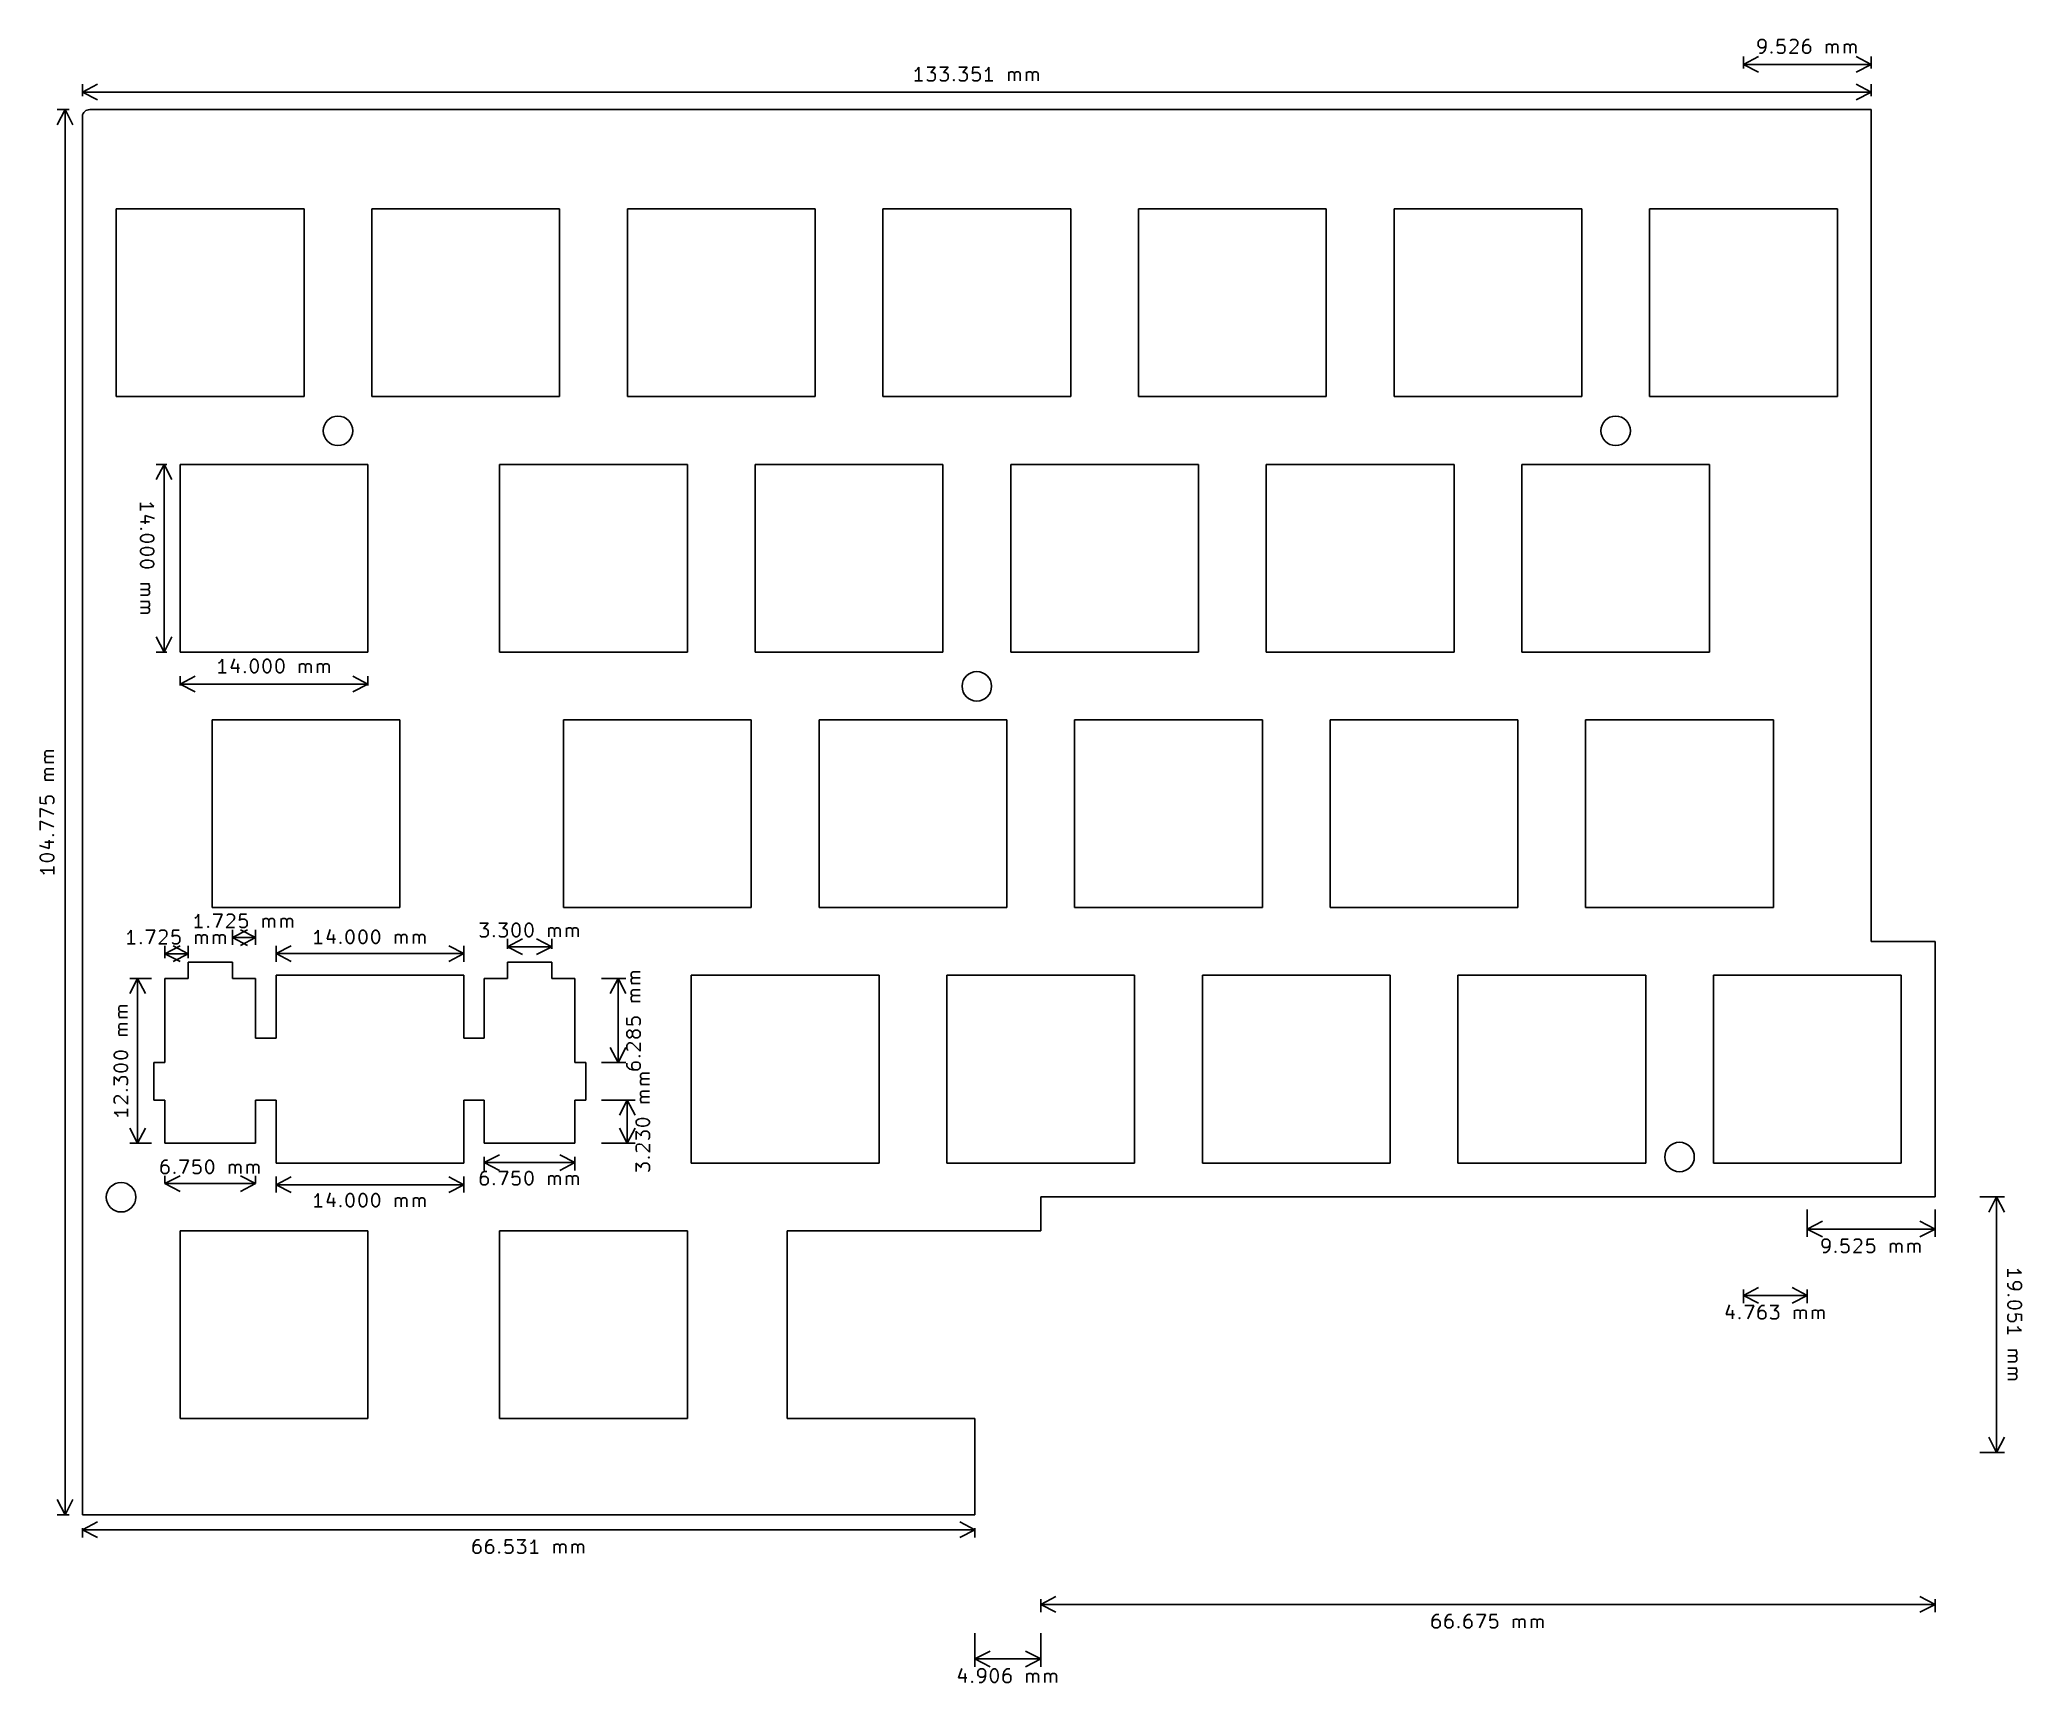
# Model space of a CAD drawing. Extents: x -4 to 144, y -112 to 10.
import ezdxf

# ---------------------------------------------------------------- set-up
doc = ezdxf.new("R2010")
doc.units = 0
doc.layers.add('BLACK', color=7, linetype='CONTINUOUS')

msp = doc.modelspace()

# ---------------------------------------------------------------- linework, layer by layer
at = {"layer": 'BLACK', "linetype": 'CONTINUOUS'}
for p, q in [((124.413, 10.0024), (124.366, 9.90714)), ((124.366, 9.90714), (124.366, 9.66905)), ((124.366, 9.66905), (124.413, 9.57381)), ((124.461, 10.05), (124.413, 10.0024)), ((124.413, 9.57381), (124.461, 9.52619)), ((124.556, 10.0976), (124.461, 10.05)), ((124.461, 9.52619), (124.556, 9.47857)), ((124.461, 9.09762), (124.652, 9.09762)), ((124.747, 10.0976), (124.556, 10.0976)), ((124.556, 9.47857), (124.747, 9.47857)), ((124.652, 9.09762), (124.747, 9.14524)), ((124.842, 10.05), (124.747, 10.0976)), ((124.747, 9.47857), (124.842, 9.52619)), ((124.747, 9.14524), (124.794, 9.19286)), ((124.794, 9.19286), (124.89, 9.33571)), ((124.89, 10.0024), (124.842, 10.05)), ((124.842, 9.52619), (124.89, 9.57381)), ((124.937, 9.90714), (124.89, 10.0024)), ((124.89, 9.57381), (124.937, 9.66905)), ((124.89, 9.33571), (124.937, 9.52619)), ((124.937, 9.52619), (124.937, 9.90714)), ((125.318, 9.14524), (125.366, 9.19286)), ((125.366, 9.09762), (125.318, 9.14524)), ((125.366, 9.19286), (125.413, 9.14524)), ((125.366, 9.19286), (125.366, 9.09762)), ((125.413, 9.14524), (125.366, 9.09762)), ((125.842, 10.0976), (125.794, 9.62143)), ((125.794, 9.62143), (125.842, 9.66905)), ((125.842, 9.14524), (125.794, 9.19286)), ((126.318, 10.0976), (125.842, 10.0976)), ((125.842, 9.66905), (125.937, 9.71667)), ((125.937, 9.09762), (125.842, 9.14524)), ((125.937, 9.71667), (126.175, 9.71667)), ((126.175, 9.09762), (125.937, 9.09762)), ((126.175, 9.71667), (126.271, 9.66905)), ((126.271, 9.14524), (126.175, 9.09762)), ((126.271, 9.66905), (126.318, 9.62143)), ((126.318, 9.19286), (126.271, 9.14524)), ((126.318, 9.62143), (126.366, 9.52619)), ((126.366, 9.2881), (126.318, 9.19286)), ((126.366, 9.52619), (126.366, 9.2881)), ((127.271, 9.66905), (126.699, 9.09762)), ((126.699, 9.09762), (127.318, 9.09762)), ((126.747, 10.0024), (126.794, 10.05)), ((126.794, 10.05), (126.89, 10.0976)), ((126.89, 10.0976), (127.128, 10.0976)), ((127.128, 10.0976), (127.223, 10.05)), ((127.223, 10.05), (127.271, 10.0024)), ((127.271, 10.0024), (127.318, 9.90714)), ((127.318, 9.8119), (127.271, 9.66905)), ((127.318, 9.90714), (127.318, 9.8119)), ((127.747, 9.85952), (127.699, 9.66905)), ((127.699, 9.66905), (127.699, 9.2881)), ((127.747, 9.62143), (127.699, 9.52619)), ((127.699, 9.2881), (127.747, 9.19286)), ((127.842, 10.0024), (127.747, 9.85952)), ((127.794, 9.66905), (127.747, 9.62143)), ((127.747, 9.19286), (127.794, 9.14524)), ((127.89, 9.71667), (127.794, 9.66905)), ((127.794, 9.14524), (127.89, 9.09762)), ((127.89, 10.05), (127.842, 10.0024)), ((127.985, 10.0976), (127.89, 10.05)), ((128.08, 9.71667), (127.89, 9.71667)), ((127.89, 9.09762), (128.08, 9.09762)), ((128.175, 10.0976), (127.985, 10.0976)), ((128.175, 9.66905), (128.08, 9.71667)), ((128.08, 9.09762), (128.175, 9.14524)), ((128.223, 9.62143), (128.175, 9.66905)), ((128.175, 9.14524), (128.223, 9.19286)), ((128.271, 9.52619), (128.223, 9.62143)), ((128.223, 9.19286), (128.271, 9.2881)), ((128.271, 9.2881), (128.271, 9.52619)), ((129.461, 9.09762), (129.461, 9.76428)), ((129.461, 9.66905), (129.509, 9.71667)), ((129.509, 9.71667), (129.604, 9.76428)), ((129.604, 9.76428), (129.747, 9.76428)), ((129.747, 9.76428), (129.842, 9.71667)), ((129.842, 9.71667), (129.89, 9.62143)), ((129.89, 9.62143), (129.937, 9.71667)), ((129.89, 9.62143), (129.89, 9.09762)), ((129.937, 9.71667), (130.032, 9.76428)), ((130.032, 9.76428), (130.175, 9.76428)), ((130.175, 9.76428), (130.271, 9.71667)), ((130.271, 9.71667), (130.318, 9.62143)), ((130.318, 9.62143), (130.318, 9.09762)), ((130.794, 9.09762), (130.794, 9.76428)), ((130.794, 9.66905), (130.842, 9.71667)), ((130.842, 9.71667), (130.937, 9.76428)), ((130.937, 9.76428), (131.08, 9.76428)), ((131.08, 9.76428), (131.175, 9.71667)), ((131.175, 9.71667), (131.223, 9.62143)), ((131.223, 9.62143), (131.271, 9.71667)), ((131.223, 9.62143), (131.223, 9.09762)), ((131.271, 9.71667), (131.366, 9.76428)), ((131.366, 9.76428), (131.509, 9.76428)), ((131.509, 9.76428), (131.604, 9.71667)), ((131.604, 9.71667), (131.652, 9.62143)), ((131.652, 9.62143), (131.652, 9.09762)), ((61.5964, 7.79452), (61.5012, 7.7469)), ((61.6917, 7.88976), (61.5964, 7.79452)), ((61.7869, 8.03262), (61.6917, 7.88976)), ((61.7869, 7.03262), (61.7869, 8.03262)), ((62.406, 8.03262), (63.025, 8.03262)), ((63.025, 8.03262), (62.6917, 7.65166)), ((62.6917, 7.65166), (62.8345, 7.65166)), ((62.8345, 7.65166), (62.9298, 7.60405)), ((62.9298, 7.60405), (62.9774, 7.55643)), ((62.9774, 7.55643), (63.025, 7.46119)), ((63.025, 7.46119), (63.025, 7.22309)), ((63.3583, 8.03262), (63.9774, 8.03262)), ((63.9774, 8.03262), (63.6441, 7.65166)), ((63.6441, 7.65166), (63.7869, 7.65166)), ((63.7869, 7.65166), (63.8822, 7.60405)), ((63.8822, 7.60405), (63.9298, 7.55643)), ((63.9298, 7.55643), (63.9774, 7.46119)), ((63.9774, 7.46119), (63.9774, 7.22309)), ((64.7869, 8.03262), (65.406, 8.03262)), ((65.406, 8.03262), (65.0726, 7.65166)), ((65.0726, 7.65166), (65.2155, 7.65166)), ((65.2155, 7.65166), (65.3107, 7.60405)), ((65.3107, 7.60405), (65.3583, 7.55643)), ((65.3583, 7.55643), (65.406, 7.46119)), ((65.406, 7.46119), (65.406, 7.22309)), ((65.8345, 8.03262), (65.7869, 7.55643)), ((65.7869, 7.55643), (65.8345, 7.60405)), ((66.3107, 8.03262), (65.8345, 8.03262)), ((65.8345, 7.60405), (65.9298, 7.65166)), ((65.9298, 7.65166), (66.1679, 7.65166)), ((66.1679, 7.65166), (66.2631, 7.60405)), ((66.2631, 7.60405), (66.3107, 7.55643)), ((66.3107, 7.55643), (66.3583, 7.46119)), ((66.3583, 7.46119), (66.3583, 7.22309)), ((66.8345, 7.79452), (66.7393, 7.7469)), ((66.9298, 7.88976), (66.8345, 7.79452)), ((67.025, 8.03262), (66.9298, 7.88976)), ((67.025, 7.03262), (67.025, 8.03262)), ((68.5012, 7.03262), (68.5012, 7.69928)), ((68.5012, 7.60405), (68.5488, 7.65166)), ((68.5488, 7.65166), (68.6441, 7.69928)), ((68.6441, 7.69928), (68.7869, 7.69928)), ((68.7869, 7.69928), (68.8822, 7.65166)), ((68.8822, 7.65166), (68.9298, 7.55643)), ((68.9298, 7.55643), (68.9774, 7.65166)), ((68.9298, 7.55643), (68.9298, 7.03262)), ((68.9774, 7.65166), (69.0726, 7.69928)), ((69.0726, 7.69928), (69.2155, 7.69928)), ((69.2155, 7.69928), (69.3107, 7.65166)), ((69.3107, 7.65166), (69.3583, 7.55643)), ((69.3583, 7.55643), (69.3583, 7.03262)), ((69.8345, 7.03262), (69.8345, 7.69928)), ((69.8345, 7.60405), (69.8822, 7.65166)), ((69.8822, 7.65166), (69.9774, 7.69928)), ((69.9774, 7.69928), (70.1202, 7.69928)), ((70.1202, 7.69928), (70.2155, 7.65166)), ((70.2155, 7.65166), (70.2631, 7.55643)), ((70.2631, 7.55643), (70.3107, 7.65166)), ((70.2631, 7.55643), (70.2631, 7.03262)), ((70.3107, 7.65166), (70.406, 7.69928)), ((70.406, 7.69928), (70.5488, 7.69928)), ((70.5488, 7.69928), (70.6441, 7.65166)), ((70.6441, 7.65166), (70.6917, 7.55643)), ((70.6917, 7.55643), (70.6917, 7.03262)), ((123.269, 7.95), (123.269, 8.83642)), ((123.269, 8.25), (124.396, 8.83642)), ((123.269, 8.25), (132.796, 8.25)), ((123.269, 8.25), (124.396, 7.66358)), ((132.796, 8.25), (131.669, 8.83642)), ((132.796, 8.25), (131.669, 7.66358)), ((132.796, 7.95), (132.796, 8.83642)), ((-0.555, 5.875), (-0.555, 6.77142)), ((-0.555, 6.185), (0.5715, 6.77142)), ((132.796, 6.185), (-0.555, 6.185)), ((-0.555, 6.185), (0.5715, 5.59858)), ((62.0726, 7.03262), (61.5012, 7.03262)), ((62.4536, 7.08024), (62.406, 7.12786)), ((62.5488, 7.03262), (62.4536, 7.08024)), ((62.8345, 7.03262), (62.5488, 7.03262)), ((62.9298, 7.08024), (62.8345, 7.03262)), ((62.9774, 7.12786), (62.9298, 7.08024)), ((63.025, 7.22309), (62.9774, 7.12786)), ((63.406, 7.08024), (63.3583, 7.12786)), ((63.5012, 7.03262), (63.406, 7.08024)), ((63.7869, 7.03262), (63.5012, 7.03262)), ((63.8822, 7.08024), (63.7869, 7.03262)), ((63.9298, 7.12786), (63.8822, 7.08024)), ((63.9774, 7.22309), (63.9298, 7.12786)), ((64.3583, 7.08024), (64.406, 7.12786)), ((64.406, 7.03262), (64.3583, 7.08024)), ((64.406, 7.12786), (64.4536, 7.08024)), ((64.406, 7.12786), (64.406, 7.03262)), ((64.4536, 7.08024), (64.406, 7.03262)), ((64.8345, 7.08024), (64.7869, 7.12786)), ((64.9298, 7.03262), (64.8345, 7.08024)), ((65.2155, 7.03262), (64.9298, 7.03262)), ((65.3107, 7.08024), (65.2155, 7.03262)), ((65.3583, 7.12786), (65.3107, 7.08024)), ((65.406, 7.22309), (65.3583, 7.12786)), ((65.8345, 7.08024), (65.7869, 7.12786)), ((65.9298, 7.03262), (65.8345, 7.08024)), ((66.1679, 7.03262), (65.9298, 7.03262)), ((66.2631, 7.08024), (66.1679, 7.03262)), ((66.3107, 7.12786), (66.2631, 7.08024)), ((66.3583, 7.22309), (66.3107, 7.12786)), ((67.3107, 7.03262), (66.7393, 7.03262)), ((132.796, 6.185), (131.669, 6.77142)), ((132.796, 6.185), (131.669, 5.59858)), ((132.796, 5.875), (132.796, 6.77142)), ((-1.555, 4.875), (-2.43642, 4.875)), ((-1.85, 4.875), (-2.43642, 3.7485)), ((-1.85, -99.9), (-1.85, 4.875)), ((-1.85, 4.875), (-1.26358, 3.7485)), ((0, 4.875), (132.796, 4.875)), ((132.796, 4.875), (132.796, -57.15)), ((-0.555, -99.9), (-0.555, 4.38)), ((15.97, -2.525), (1.97, -2.525)), ((1.97, -2.525), (1.97, -16.525)), ((15.97, -2.525), (15.97, -16.525)), ((35.02, -2.525), (21.02, -2.525)), ((21.02, -2.525), (21.02, -16.525)), ((35.02, -2.525), (35.02, -16.525)), ((40.07, -2.525), (40.07, -16.525)), ((54.07, -2.525), (40.07, -2.525)), ((54.07, -2.525), (54.07, -16.525)), ((59.12, -2.525), (59.12, -16.525)), ((73.12, -2.525), (59.12, -2.525)), ((73.12, -2.525), (73.12, -16.525)), ((78.1705, -2.525), (78.1705, -16.525)), ((92.1705, -2.525), (78.1705, -2.525)), ((92.1705, -2.525), (92.1705, -16.525)), ((97.2205, -2.525), (97.2205, -16.525)), ((111.221, -2.525), (97.2205, -2.525)), ((111.221, -2.525), (111.221, -16.525)), ((116.27, -2.525), (116.27, -16.525)), ((130.27, -2.525), (116.27, -2.525)), ((130.27, -2.525), (130.27, -16.525)), ((15.97, -16.525), (1.97, -16.525)), ((35.02, -16.525), (21.02, -16.525)), ((54.07, -16.525), (40.07, -16.525)), ((73.12, -16.525), (59.12, -16.525)), ((92.1705, -16.525), (78.1705, -16.525)), ((111.221, -16.525), (97.2205, -16.525)), ((130.27, -16.525), (116.27, -16.525)), ((5.7325, -21.575), (4.94358, -21.575)), ((5.53, -21.575), (4.94358, -22.7015)), ((5.53, -21.575), (5.53, -35.575)), ((5.53, -21.575), (6.11642, -22.7015)), ((6.7325, -21.575), (6.7325, -35.575)), ((20.7325, -21.575), (6.7325, -21.575)), ((20.7325, -21.575), (20.7325, -35.575)), ((30.545, -21.575), (30.545, -35.575)), ((44.545, -21.575), (30.545, -21.575)), ((44.545, -21.575), (44.545, -35.575)), ((49.595, -21.575), (49.595, -35.575)), ((63.595, -21.575), (49.595, -21.575)), ((63.595, -21.575), (63.595, -35.575)), ((68.6445, -21.575), (68.6445, -35.575)), ((82.6445, -21.575), (68.6445, -21.575)), ((82.6445, -21.575), (82.6445, -35.575)), ((87.6945, -21.575), (87.6945, -35.575)), ((101.694, -21.575), (87.6945, -21.575)), ((101.694, -21.575), (101.694, -35.575)), ((106.745, -21.575), (106.745, -35.575)), ((120.744, -21.575), (106.745, -21.575)), ((120.744, -21.575), (120.744, -35.575)), ((3.77762, -25.0036), (3.77762, -24.4321)), ((3.77762, -24.7179), (4.77762, -24.7179)), ((4.53952, -24.5274), (4.4919, -24.4321)), ((4.63476, -24.6226), (4.53952, -24.5274)), ((4.77762, -24.7179), (4.63476, -24.6226)), ((4.44428, -25.8607), (3.77762, -25.8607)), ((3.77762, -26.3845), (3.82524, -26.3369)), ((3.82524, -26.4321), (3.77762, -26.3845)), ((3.87286, -26.3845), (3.77762, -26.3845)), ((3.82524, -26.3369), (3.87286, -26.3845)), ((3.87286, -26.3845), (3.82524, -26.4321)), ((4.82524, -25.6226), (4.11095, -25.3845)), ((4.11095, -25.3845), (4.11095, -26.0036)), ((3.77762, -27.0512), (3.82524, -26.956)), ((3.77762, -27.1464), (3.77762, -27.0512)), ((3.82524, -27.2417), (3.77762, -27.1464)), ((3.77762, -28.0036), (3.82524, -27.9083)), ((3.77762, -28.0988), (3.77762, -28.0036)), ((3.82524, -26.956), (3.87286, -26.9083)), ((3.87286, -27.2893), (3.82524, -27.2417)), ((3.82524, -27.9083), (3.87286, -27.8607)), ((3.87286, -26.9083), (3.96809, -26.8607)), ((3.96809, -27.3369), (3.87286, -27.2893)), ((3.87286, -27.8607), (3.96809, -27.8131)), ((3.96809, -26.8607), (4.15857, -26.8131)), ((4.15857, -27.3845), (3.96809, -27.3369)), ((3.96809, -27.8131), (4.15857, -27.7655)), ((4.15857, -26.8131), (4.39667, -26.8131)), ((4.39667, -27.3845), (4.15857, -27.3845)), ((4.15857, -27.7655), (4.39667, -27.7655)), ((4.39667, -26.8131), (4.58714, -26.8607)), ((4.58714, -27.3369), (4.39667, -27.3845)), ((4.39667, -27.7655), (4.58714, -27.8131)), ((4.58714, -26.8607), (4.68238, -26.9083)), ((4.68238, -27.2893), (4.58714, -27.3369)), ((4.58714, -27.8131), (4.68238, -27.8607)), ((4.68238, -26.9083), (4.73, -26.956)), ((4.73, -27.2417), (4.68238, -27.2893)), ((4.68238, -27.8607), (4.73, -27.9083)), ((4.73, -26.956), (4.77762, -27.0512)), ((4.77762, -27.1464), (4.73, -27.2417)), ((4.73, -27.9083), (4.77762, -28.0036)), ((4.77762, -27.0512), (4.77762, -27.1464)), ((4.77762, -28.0036), (4.77762, -28.0988)), ((3.82524, -28.194), (3.77762, -28.0988)), ((3.77762, -28.956), (3.82524, -28.8607)), ((3.77762, -29.0512), (3.77762, -28.956)), ((3.82524, -29.1464), (3.77762, -29.0512)), ((3.87286, -28.2417), (3.82524, -28.194)), ((3.82524, -28.8607), (3.87286, -28.8131)), ((3.87286, -29.194), (3.82524, -29.1464)), ((3.96809, -28.2893), (3.87286, -28.2417)), ((3.87286, -28.8131), (3.96809, -28.7655)), ((3.96809, -29.2417), (3.87286, -29.194)), ((4.15857, -28.3369), (3.96809, -28.2893)), ((3.96809, -28.7655), (4.15857, -28.7179)), ((4.15857, -29.2893), (3.96809, -29.2417)), ((4.39667, -28.3369), (4.15857, -28.3369)), ((4.15857, -28.7179), (4.39667, -28.7179)), ((4.39667, -29.2893), (4.15857, -29.2893)), ((4.58714, -28.2893), (4.39667, -28.3369)), ((4.39667, -28.7179), (4.58714, -28.7655)), ((4.58714, -29.2417), (4.39667, -29.2893)), ((4.68238, -28.2417), (4.58714, -28.2893)), ((4.58714, -28.7655), (4.68238, -28.8131)), ((4.68238, -29.194), (4.58714, -29.2417)), ((4.73, -28.194), (4.68238, -28.2417)), ((4.68238, -28.8131), (4.73, -28.8607)), ((4.73, -29.1464), (4.68238, -29.194)), ((4.77762, -28.0988), (4.73, -28.194)), ((4.73, -28.8607), (4.77762, -28.956)), ((4.77762, -29.0512), (4.73, -29.1464)), ((4.77762, -28.956), (4.77762, -29.0512)), ((3.77762, -30.4798), (4.44428, -30.4798)), ((4.30143, -30.9083), (3.77762, -30.9083)), ((4.39667, -30.8607), (4.30143, -30.9083)), ((4.30143, -30.9083), (4.39667, -30.956)), ((4.34905, -30.4798), (4.39667, -30.5274)), ((4.39667, -30.5274), (4.44428, -30.6226)), ((4.44428, -30.7655), (4.39667, -30.8607)), ((4.39667, -30.956), (4.44428, -31.0512)), ((4.44428, -30.6226), (4.44428, -30.7655)), ((4.30143, -31.3369), (3.77762, -31.3369)), ((3.77762, -31.8131), (4.44428, -31.8131)), ((4.30143, -32.2417), (3.77762, -32.2417)), ((4.39667, -31.2893), (4.30143, -31.3369)), ((4.39667, -32.194), (4.30143, -32.2417)), ((4.30143, -32.2417), (4.39667, -32.2893)), ((4.34905, -31.8131), (4.39667, -31.8607)), ((4.44428, -31.194), (4.39667, -31.2893)), ((4.39667, -31.8607), (4.44428, -31.956)), ((4.44428, -32.0988), (4.39667, -32.194)), ((4.39667, -32.2893), (4.44428, -32.3845)), ((4.44428, -31.0512), (4.44428, -31.194)), ((4.44428, -31.956), (4.44428, -32.0988)), ((4.44428, -32.3845), (4.44428, -32.5274)), ((4.30143, -32.6702), (3.77762, -32.6702)), ((4.39667, -32.6226), (4.30143, -32.6702)), ((4.44428, -32.5274), (4.39667, -32.6226)), ((5.53, -35.575), (4.94358, -34.4485)), ((5.53, -35.575), (6.11642, -34.4485)), ((5.7325, -35.575), (4.94358, -35.575)), ((20.7325, -35.575), (6.7325, -35.575)), ((9.68488, -36.3505), (9.58964, -36.3981)), ((9.78012, -36.2552), (9.68488, -36.3505)), ((9.87536, -36.1124), (9.78012, -36.2552)), ((9.87536, -37.1124), (9.87536, -36.1124)), ((10.7801, -36.0648), (10.542, -36.779)), ((10.542, -36.779), (11.1611, -36.779)), ((11.0182, -36.4457), (11.0182, -37.1124)), ((11.9706, -36.4933), (12.0182, -36.3029)), ((11.9706, -36.7314), (11.9706, -36.4933)), ((12.0182, -36.9219), (11.9706, -36.7314)), ((12.0182, -36.3029), (12.0658, -36.2076)), ((12.0658, -37.0171), (12.0182, -36.9219)), ((12.0658, -36.2076), (12.1135, -36.16)), ((12.1135, -36.16), (12.2087, -36.1124)), ((12.2087, -36.1124), (12.3039, -36.1124)), ((12.3039, -36.1124), (12.3992, -36.16)), ((12.3992, -36.16), (12.4468, -36.2076)), ((12.4468, -36.2076), (12.4944, -36.3029)), ((12.4944, -36.9219), (12.4468, -37.0171)), ((12.4944, -36.3029), (12.542, -36.4933)), ((12.542, -36.7314), (12.4944, -36.9219)), ((12.542, -36.4933), (12.542, -36.7314)), ((12.923, -36.4933), (12.9706, -36.3029)), ((12.923, -36.7314), (12.923, -36.4933)), ((12.9706, -36.9219), (12.923, -36.7314)), ((12.9706, -36.3029), (13.0182, -36.2076)), ((13.0182, -37.0171), (12.9706, -36.9219)), ((13.0182, -36.2076), (13.0658, -36.16)), ((13.0658, -36.16), (13.1611, -36.1124)), ((13.1611, -36.1124), (13.2563, -36.1124)), ((13.2563, -36.1124), (13.3515, -36.16)), ((13.3515, -36.16), (13.3992, -36.2076)), ((13.3992, -36.2076), (13.4468, -36.3029)), ((13.4468, -36.9219), (13.3992, -37.0171)), ((13.4468, -36.3029), (13.4944, -36.4933)), ((13.4944, -36.7314), (13.4468, -36.9219)), ((13.4944, -36.4933), (13.4944, -36.7314)), ((13.8754, -36.4933), (13.923, -36.3029)), ((13.8754, -36.7314), (13.8754, -36.4933)), ((13.923, -36.9219), (13.8754, -36.7314)), ((13.923, -36.3029), (13.9706, -36.2076)), ((13.9706, -37.0171), (13.923, -36.9219)), ((13.9706, -36.2076), (14.0182, -36.16)), ((14.0182, -36.16), (14.1135, -36.1124)), ((14.1135, -36.1124), (14.2087, -36.1124)), ((14.2087, -36.1124), (14.3039, -36.16)), ((14.3039, -36.16), (14.3515, -36.2076)), ((14.3515, -36.2076), (14.3992, -36.3029)), ((14.3992, -36.9219), (14.3515, -37.0171)), ((14.3992, -36.3029), (14.4468, -36.4933)), ((14.4468, -36.7314), (14.3992, -36.9219)), ((14.4468, -36.4933), (14.4468, -36.7314)), ((15.6373, -37.1124), (15.6373, -36.4457)), ((15.6373, -36.541), (15.6849, -36.4933)), ((15.6849, -36.4933), (15.7801, -36.4457)), ((15.7801, -36.4457), (15.923, -36.4457)), ((15.923, -36.4457), (16.0182, -36.4933)), ((16.0182, -36.4933), (16.0658, -36.5886)), ((16.0658, -36.5886), (16.1135, -36.4933)), ((16.0658, -36.5886), (16.0658, -37.1124)), ((16.1135, -36.4933), (16.2087, -36.4457)), ((16.2087, -36.4457), (16.3515, -36.4457)), ((16.3515, -36.4457), (16.4468, -36.4933)), ((16.4468, -36.4933), (16.4944, -36.5886)), ((16.4944, -36.5886), (16.4944, -37.1124)), ((16.9706, -37.1124), (16.9706, -36.4457)), ((16.9706, -36.541), (17.0182, -36.4933)), ((17.0182, -36.4933), (17.1135, -36.4457)), ((17.1135, -36.4457), (17.2563, -36.4457)), ((17.2563, -36.4457), (17.3515, -36.4933)), ((17.3515, -36.4933), (17.3992, -36.5886)), ((17.3992, -36.5886), (17.4468, -36.4933)), ((17.3992, -36.5886), (17.3992, -37.1124)), ((17.4468, -36.4933), (17.542, -36.4457)), ((17.542, -36.4457), (17.6849, -36.4457)), ((17.6849, -36.4457), (17.7801, -36.4933)), ((17.7801, -36.4933), (17.8277, -36.5886)), ((17.8277, -36.5886), (17.8277, -37.1124)), ((44.545, -35.575), (30.545, -35.575)), ((63.595, -35.575), (49.595, -35.575)), ((82.6445, -35.575), (68.6445, -35.575)), ((101.694, -35.575), (87.6945, -35.575)), ((120.744, -35.575), (106.745, -35.575)), ((6.7325, -38.075), (6.7325, -37.3736)), ((6.7325, -37.96), (7.859, -37.3736)), ((6.7325, -37.96), (20.7325, -37.96)), ((6.7325, -37.96), (7.859, -38.5464)), ((10.1611, -37.1124), (9.58964, -37.1124)), ((11.4944, -37.0648), (11.542, -37.0171)), ((11.542, -37.1124), (11.4944, -37.0648)), ((11.542, -37.0171), (11.5896, -37.0648)), ((11.542, -37.0171), (11.542, -37.1124)), ((11.5896, -37.0648), (11.542, -37.1124)), ((12.1135, -37.0648), (12.0658, -37.0171)), ((12.2087, -37.1124), (12.1135, -37.0648)), ((12.3039, -37.1124), (12.2087, -37.1124)), ((12.3992, -37.0648), (12.3039, -37.1124)), ((12.4468, -37.0171), (12.3992, -37.0648)), ((13.0658, -37.0648), (13.0182, -37.0171)), ((13.1611, -37.1124), (13.0658, -37.0648)), ((13.2563, -37.1124), (13.1611, -37.1124)), ((13.3515, -37.0648), (13.2563, -37.1124)), ((13.3992, -37.0171), (13.3515, -37.0648)), ((14.0182, -37.0648), (13.9706, -37.0171)), ((14.1135, -37.1124), (14.0182, -37.0648)), ((14.2087, -37.1124), (14.1135, -37.1124)), ((14.3039, -37.0648), (14.2087, -37.1124)), ((14.3515, -37.0171), (14.3039, -37.0648)), ((20.7325, -37.96), (19.606, -37.3736)), ((20.7325, -37.96), (19.606, -38.5464)), ((20.7325, -38.075), (20.7325, -37.3736)), ((23.1137, -40.625), (9.1137, -40.625)), ((9.1137, -40.625), (9.1137, -54.625)), ((23.1137, -40.625), (23.1137, -54.625)), ((35.3075, -40.625), (35.3075, -54.625)), ((49.3075, -40.625), (35.3075, -40.625)), ((49.3075, -40.625), (49.3075, -54.625)), ((68.3575, -40.625), (54.3575, -40.625)), ((54.3575, -40.625), (54.3575, -54.625)), ((68.3575, -40.625), (68.3575, -54.625)), ((87.4075, -40.625), (73.4075, -40.625)), ((73.4075, -40.625), (73.4075, -54.625)), ((87.4075, -40.625), (87.4075, -54.625)), ((92.4575, -40.625), (92.4575, -54.625)), ((106.457, -40.625), (92.4575, -40.625)), ((106.457, -40.625), (106.457, -54.625)), ((111.507, -40.625), (111.507, -54.625)), ((125.507, -40.625), (111.507, -40.625)), ((125.507, -40.625), (125.507, -54.625)), ((-3.36428, -43.0839), (-3.31667, -42.9887)), ((-3.36428, -43.2268), (-3.36428, -43.0839)), ((-3.31667, -43.322), (-3.36428, -43.2268)), ((-3.36428, -43.5125), (-3.31667, -43.4173)), ((-3.36428, -43.6554), (-3.36428, -43.5125)), ((-3.31667, -43.7506), (-3.36428, -43.6554)), ((-2.69762, -43.7982), (-3.36428, -43.7982)), ((-3.31667, -42.9887), (-3.22143, -42.9411)), ((-3.22143, -43.3696), (-3.31667, -43.322)), ((-3.31667, -43.4173), (-3.22143, -43.3696)), ((-3.26905, -43.7982), (-3.31667, -43.7506)), ((-3.31667, -44.322), (-3.22143, -44.2744)), ((-3.22143, -42.9411), (-2.69762, -42.9411)), ((-3.22143, -43.3696), (-2.69762, -43.3696)), ((-3.22143, -44.2744), (-2.69762, -44.2744)), ((-3.36428, -44.4173), (-3.31667, -44.322)), ((-3.36428, -44.5601), (-3.36428, -44.4173)), ((-3.31667, -44.6554), (-3.36428, -44.5601)), ((-3.36428, -44.8458), (-3.31667, -44.7506)), ((-3.36428, -44.9887), (-3.36428, -44.8458)), ((-3.31667, -45.0839), (-3.36428, -44.9887)), ((-2.69762, -45.1315), (-3.36428, -45.1315)), ((-3.22143, -44.703), (-3.31667, -44.6554)), ((-3.31667, -44.7506), (-3.22143, -44.703)), ((-3.26905, -45.1315), (-3.31667, -45.0839)), ((-3.22143, -44.703), (-2.69762, -44.703)), ((-3.69762, -46.3696), (-3.69762, -46.8458)), ((-3.69762, -46.8458), (-3.22143, -46.8935)), ((-3.69762, -47.8935), (-3.69762, -47.2268)), ((-3.69762, -47.2268), (-2.69762, -47.6554)), ((-3.31667, -46.5125), (-3.26905, -46.4173)), ((-3.31667, -46.7506), (-3.31667, -46.5125)), ((-3.26905, -46.8458), (-3.31667, -46.7506)), ((-3.26905, -46.4173), (-3.22143, -46.3696)), ((-3.22143, -46.8935), (-3.26905, -46.8458)), ((-3.22143, -46.3696), (-3.12619, -46.322)), ((-3.12619, -46.322), (-2.88809, -46.322)), ((-2.88809, -46.322), (-2.79286, -46.3696)), ((-2.79286, -46.3696), (-2.74524, -46.4173)), ((-2.74524, -46.8458), (-2.79286, -46.8935)), ((-2.74524, -46.4173), (-2.69762, -46.5125)), ((-2.69762, -46.7506), (-2.74524, -46.8458)), ((-2.69762, -46.5125), (-2.69762, -46.7506)), ((-3.69762, -48.8458), (-3.69762, -48.1792)), ((-3.69762, -48.1792), (-2.69762, -48.6077)), ((-3.74524, -49.9887), (-3.03095, -50.2268)), ((-3.36428, -49.7506), (-2.69762, -49.7506)), ((-3.03095, -50.2268), (-3.03095, -49.6077)), ((-2.79286, -49.2268), (-2.74524, -49.1792)), ((-2.74524, -49.2744), (-2.79286, -49.2268)), ((-2.79286, -49.2268), (-2.69762, -49.2268)), ((-2.74524, -49.1792), (-2.69762, -49.2268)), ((-2.69762, -49.2268), (-2.74524, -49.2744)), ((-3.69762, -50.8458), (-3.65, -50.7506)), ((-3.69762, -50.9411), (-3.69762, -50.8458)), ((-3.65, -51.0363), (-3.69762, -50.9411)), ((-3.65, -50.7506), (-3.60238, -50.703)), ((-3.60238, -51.0839), (-3.65, -51.0363)), ((-3.60238, -50.703), (-3.50714, -50.6554)), ((-3.50714, -51.1315), (-3.60238, -51.0839)), ((-3.50714, -50.6554), (-3.31667, -50.6077)), ((-3.31667, -51.1792), (-3.50714, -51.1315)), ((-3.31667, -50.6077), (-3.07857, -50.6077)), ((-3.07857, -51.1792), (-3.31667, -51.1792)), ((-3.07857, -50.6077), (-2.88809, -50.6554)), ((-2.88809, -51.1315), (-3.07857, -51.1792)), ((-2.88809, -50.6554), (-2.79286, -50.703)), ((-2.79286, -51.0839), (-2.88809, -51.1315)), ((-2.79286, -50.703), (-2.74524, -50.7506)), ((-2.74524, -51.0363), (-2.79286, -51.0839)), ((-2.74524, -50.7506), (-2.69762, -50.8458)), ((-2.69762, -50.9411), (-2.74524, -51.0363)), ((-2.69762, -50.8458), (-2.69762, -50.9411)), ((-2.69762, -51.5601), (-2.69762, -52.1315)), ((-2.69762, -51.8458), (-3.69762, -51.8458)), ((-3.69762, -51.8458), (-3.55476, -51.9411)), ((-3.55476, -51.9411), (-3.45952, -52.0363)), ((-3.45952, -52.0363), (-3.4119, -52.1315)), ((23.1137, -54.625), (9.1137, -54.625)), ((49.3075, -54.625), (35.3075, -54.625)), ((68.3575, -54.625), (54.3575, -54.625)), ((87.4075, -54.625), (73.4075, -54.625)), ((106.457, -54.625), (92.4575, -54.625)), ((125.507, -54.625), (111.507, -54.625)), ((7.91565, -55.3555), (7.82041, -55.4031)), ((8.39184, -56.1174), (7.82041, -56.1174)), ((8.01088, -55.2602), (7.91565, -55.3555)), ((8.10612, -55.1174), (8.01088, -55.2602)), ((8.10612, -56.1174), (8.10612, -55.1174)), ((8.77279, -56.0698), (8.82041, -56.0221)), ((8.82041, -56.1174), (8.77279, -56.0698)), ((8.82041, -56.0221), (8.86803, -56.0698)), ((8.82041, -56.0221), (8.82041, -56.1174)), ((8.86803, -56.0698), (8.82041, -56.1174)), ((9.20136, -55.1174), (9.86803, -55.1174)), ((9.86803, -55.1174), (9.43945, -56.1174)), ((10.7252, -55.546), (10.1537, -56.1174)), ((10.1537, -56.1174), (10.7728, -56.1174)), ((10.2014, -55.2126), (10.249, -55.165)), ((10.249, -55.165), (10.3442, -55.1174)), ((10.3442, -55.1174), (10.5823, -55.1174)), ((10.5823, -55.1174), (10.6776, -55.165)), ((10.6776, -55.165), (10.7252, -55.2126)), ((10.7252, -55.2126), (10.7728, -55.3079)), ((10.7728, -55.4031), (10.7252, -55.546)), ((10.7728, -55.3079), (10.7728, -55.4031)), ((11.2014, -55.1174), (11.1537, -55.5936)), ((11.1537, -55.5936), (11.2014, -55.546)), ((11.2014, -56.0698), (11.1537, -56.0221)), ((11.6776, -55.1174), (11.2014, -55.1174)), ((11.2014, -55.546), (11.2966, -55.4983)), ((11.2966, -56.1174), (11.2014, -56.0698)), ((11.2966, -55.4983), (11.5347, -55.4983)), ((11.5347, -56.1174), (11.2966, -56.1174)), ((11.5347, -55.4983), (11.6299, -55.546)), ((11.6299, -56.0698), (11.5347, -56.1174)), ((11.6299, -55.546), (11.6776, -55.5936)), ((11.6776, -56.0221), (11.6299, -56.0698)), ((11.6776, -55.5936), (11.7252, -55.6888)), ((11.7252, -55.9269), (11.6776, -56.0221)), ((11.7252, -55.6888), (11.7252, -55.9269)), ((12.9156, -56.1174), (12.9156, -55.4507)), ((12.9156, -55.546), (12.9633, -55.4983)), ((12.9633, -55.4983), (13.0585, -55.4507)), ((13.0585, -55.4507), (13.2014, -55.4507)), ((13.2014, -55.4507), (13.2966, -55.4983)), ((13.2966, -55.4983), (13.3442, -55.5936)), ((13.3442, -55.5936), (13.3918, -55.4983)), ((13.3442, -55.5936), (13.3442, -56.1174)), ((13.3918, -55.4983), (13.4871, -55.4507)), ((13.4871, -55.4507), (13.6299, -55.4507)), ((13.6299, -55.4507), (13.7252, -55.4983)), ((13.7252, -55.4983), (13.7728, -55.5936)), ((13.7728, -55.5936), (13.7728, -56.1174)), ((14.249, -56.1174), (14.249, -55.4507)), ((14.249, -55.546), (14.2966, -55.4983)), ((14.2966, -55.4983), (14.3918, -55.4507)), ((14.3918, -55.4507), (14.5347, -55.4507)), ((14.5347, -55.4507), (14.6299, -55.4983)), ((14.6299, -55.4983), (14.6776, -55.5936)), ((14.6776, -55.5936), (14.7252, -55.4983)), ((14.6776, -55.5936), (14.6776, -56.1174)), ((14.7252, -55.4983), (14.8204, -55.4507)), ((14.8204, -55.4507), (14.9633, -55.4507)), ((14.9633, -55.4507), (15.0585, -55.4983)), ((15.0585, -55.4983), (15.1061, -55.5936)), ((15.1061, -55.5936), (15.1061, -56.1174)), ((29.0632, -55.7974), (29.6822, -55.7974)), ((29.6822, -55.7974), (29.3489, -56.1783)), ((30.4917, -55.7974), (31.1108, -55.7974)), ((31.1108, -55.7974), (30.7774, -56.1783)), ((31.4917, -56.1783), (31.5394, -55.9879)), ((31.5394, -55.9879), (31.587, -55.8926)), ((31.587, -55.8926), (31.6346, -55.845)), ((31.6346, -55.845), (31.7298, -55.7974)), ((31.7298, -55.7974), (31.8251, -55.7974)), ((31.8251, -55.7974), (31.9203, -55.845)), ((31.9203, -55.845), (31.9679, -55.8926)), ((31.9679, -55.8926), (32.0155, -55.9879)), ((32.0155, -55.9879), (32.0632, -56.1783)), ((32.4441, -56.1783), (32.4917, -55.9879)), ((32.4917, -55.9879), (32.5394, -55.8926)), ((32.5394, -55.8926), (32.587, -55.845)), ((32.587, -55.845), (32.6822, -55.7974)), ((32.6822, -55.7974), (32.7775, -55.7974)), ((32.7775, -55.7974), (32.8727, -55.845)), ((32.8727, -55.845), (32.9203, -55.8926)), ((32.9203, -55.8926), (32.9679, -55.9879)), ((32.9679, -55.9879), (33.0155, -56.1783)), ((34.206, -56.7974), (34.206, -56.1307)), ((34.2536, -56.1783), (34.3489, -56.1307)), ((34.3489, -56.1307), (34.4917, -56.1307)), ((34.4917, -56.1307), (34.587, -56.1783)), ((34.6822, -56.1783), (34.7775, -56.1307)), ((34.7775, -56.1307), (34.9203, -56.1307)), ((34.9203, -56.1307), (35.0155, -56.1783)), ((35.5394, -56.7974), (35.5394, -56.1307)), ((35.587, -56.1783), (35.6822, -56.1307)), ((35.6822, -56.1307), (35.8251, -56.1307)), ((35.8251, -56.1307), (35.9203, -56.1783)), ((36.0155, -56.1783), (36.1108, -56.1307)), ((36.1108, -56.1307), (36.2536, -56.1307)), ((36.2536, -56.1307), (36.3489, -56.1783)), ((2.89077, -56.5555), (2.79553, -56.6031)), ((3.36696, -57.3174), (2.79553, -57.3174)), ((2.98601, -56.4602), (2.89077, -56.5555)), ((3.08125, -56.3174), (2.98601, -56.4602)), ((3.08125, -57.3174), (3.08125, -56.3174)), ((3.74791, -57.2698), (3.79553, -57.2221)), ((3.79553, -57.3174), (3.74791, -57.2698)), ((3.79553, -57.2221), (3.84315, -57.2698)), ((3.79553, -57.2221), (3.79553, -57.3174)), ((3.84315, -57.2698), (3.79553, -57.3174)), ((4.17648, -56.3174), (4.84315, -56.3174)), ((4.84315, -56.3174), (4.41458, -57.3174)), ((5.70029, -56.746), (5.12887, -57.3174)), ((5.12887, -57.3174), (5.74791, -57.3174)), ((5.17648, -56.4126), (5.2241, -56.365)), ((5.2241, -56.365), (5.31934, -56.3174)), ((5.31934, -56.3174), (5.55744, -56.3174)), ((5.55744, -56.3174), (5.65268, -56.365)), ((5.5997, -58.405), (5.5997, -57.4786)), ((5.5997, -58.065), (6.7262, -57.4786)), ((5.65268, -56.365), (5.70029, -56.4126)), ((5.70029, -56.4126), (5.74791, -56.5079)), ((5.74791, -56.6031), (5.70029, -56.746)), ((5.74791, -56.5079), (5.74791, -56.6031)), ((6.17648, -56.3174), (6.12887, -56.7936)), ((6.12887, -56.7936), (6.17648, -56.746)), ((6.17648, -57.2698), (6.12887, -57.2221)), ((6.65268, -56.3174), (6.17648, -56.3174)), ((6.17648, -56.746), (6.27172, -56.6983)), ((6.27172, -57.3174), (6.17648, -57.2698)), ((7.3247, -58.065), (6.1982, -57.4786)), ((6.27172, -56.6983), (6.50982, -56.6983)), ((6.50982, -57.3174), (6.27172, -57.3174)), ((6.50982, -56.6983), (6.60506, -56.746)), ((6.60506, -57.2698), (6.50982, -57.3174)), ((6.60506, -56.746), (6.65268, -56.7936)), ((6.65268, -57.2221), (6.60506, -57.2698)), ((6.65268, -56.7936), (6.70029, -56.8888)), ((6.70029, -57.1269), (6.65268, -57.2221)), ((6.70029, -56.8888), (6.70029, -57.1269)), ((7.3247, -58.405), (7.3247, -57.4786)), ((7.89077, -57.3174), (7.89077, -56.6507)), ((7.89077, -56.746), (7.93839, -56.6983)), ((7.93839, -56.6983), (8.03363, -56.6507)), ((8.03363, -56.6507), (8.17648, -56.6507)), ((8.17648, -56.6507), (8.27172, -56.6983)), ((8.27172, -56.6983), (8.31934, -56.7936)), ((8.31934, -56.7936), (8.36696, -56.6983)), ((8.31934, -56.7936), (8.31934, -57.3174)), ((8.36696, -56.6983), (8.4622, -56.6507)), ((8.4622, -56.6507), (8.60506, -56.6507)), ((8.60506, -56.6507), (8.70029, -56.6983)), ((8.70029, -56.6983), (8.74791, -56.7936)), ((8.74791, -56.7936), (8.74791, -57.3174)), ((9.2241, -57.3174), (9.2241, -56.6507)), ((9.2241, -56.746), (9.27172, -56.6983)), ((9.27172, -56.6983), (9.36696, -56.6507)), ((9.36696, -56.6507), (9.50982, -56.6507)), ((9.50982, -56.6507), (9.60506, -56.6983)), ((9.60506, -56.6983), (9.65268, -56.7936)), ((9.65268, -56.7936), (9.70029, -56.6983)), ((9.65268, -56.7936), (9.65268, -57.3174)), ((9.70029, -56.6983), (9.79553, -56.6507)), ((9.79553, -56.6507), (9.93839, -56.6507)), ((9.93839, -56.6507), (10.0336, -56.6983)), ((10.0336, -56.6983), (10.0812, -56.7936)), ((10.0812, -56.7936), (10.0812, -57.3174)), ((10.6247, -57.405), (10.6247, -56.2786)), ((10.6247, -56.865), (11.7512, -56.2786)), ((10.6247, -56.865), (12.3494, -56.865)), ((10.6247, -56.865), (11.7512, -57.4514)), ((12.3494, -56.865), (11.2229, -56.2786)), ((12.3494, -56.865), (11.2229, -57.4514)), ((12.3494, -57.405), (12.3494, -56.2786)), ((13.8759, -58.675), (13.8759, -57.4686)), ((13.8759, -58.055), (15.0025, -57.4686)), ((16.8285, -56.5455), (16.7332, -56.5931)), ((17.3046, -57.3074), (16.7332, -57.3074)), ((16.9237, -56.4502), (16.8285, -56.5455)), ((17.0189, -56.3074), (16.9237, -56.4502)), ((17.0189, -57.3074), (17.0189, -56.3074)), ((17.9237, -56.2598), (17.6856, -56.974)), ((17.6856, -56.974), (18.3046, -56.974)), ((18.1618, -56.6407), (18.1618, -57.3074)), ((18.638, -57.2598), (18.6856, -57.2121)), ((18.6856, -57.3074), (18.638, -57.2598)), ((18.6856, -57.2121), (18.7332, -57.2598)), ((18.6856, -57.2121), (18.6856, -57.3074)), ((18.7332, -57.2598), (18.6856, -57.3074)), ((19.1142, -56.6883), (19.1618, -56.4979)), ((19.1142, -56.9264), (19.1142, -56.6883)), ((19.1618, -57.1169), (19.1142, -56.9264)), ((19.1618, -56.4979), (19.2094, -56.4026)), ((19.2094, -57.2121), (19.1618, -57.1169)), ((19.2094, -56.4026), (19.257, -56.355)), ((19.257, -57.2598), (19.2094, -57.2121)), ((19.257, -56.355), (19.3523, -56.3074)), ((19.3523, -57.3074), (19.257, -57.2598)), ((19.3523, -56.3074), (19.4475, -56.3074)), ((19.4475, -57.3074), (19.3523, -57.3074)), ((19.4475, -56.3074), (19.5427, -56.355)), ((19.5427, -57.2598), (19.4475, -57.3074)), ((19.5427, -56.355), (19.5904, -56.4026)), ((19.5904, -57.2121), (19.5427, -57.2598)), ((19.5904, -56.4026), (19.638, -56.4979)), ((19.638, -57.1169), (19.5904, -57.2121)), ((19.638, -56.4979), (19.6856, -56.6883)), ((19.6856, -56.9264), (19.638, -57.1169)), ((19.6856, -56.6883), (19.6856, -56.9264)), ((20.0666, -56.6883), (20.1142, -56.4979)), ((20.0666, -56.9264), (20.0666, -56.6883)), ((20.1142, -57.1169), (20.0666, -56.9264)), ((20.1142, -56.4979), (20.1618, -56.4026)), ((20.1618, -57.2121), (20.1142, -57.1169)), ((20.1618, -56.4026), (20.2094, -56.355)), ((20.2094, -57.2598), (20.1618, -57.2121)), ((20.2094, -56.355), (20.3046, -56.3074)), ((20.3046, -57.3074), (20.2094, -57.2598)), ((20.3046, -56.3074), (20.3999, -56.3074)), ((20.3999, -57.3074), (20.3046, -57.3074)), ((20.3999, -56.3074), (20.4951, -56.355)), ((20.4951, -57.2598), (20.3999, -57.3074)), ((20.4951, -56.355), (20.5427, -56.4026)), ((20.5427, -57.2121), (20.4951, -57.2598)), ((20.5427, -56.4026), (20.5904, -56.4979)), ((20.5904, -57.1169), (20.5427, -57.2121)), ((20.5904, -56.4979), (20.638, -56.6883)), ((20.638, -56.9264), (20.5904, -57.1169)), ((20.638, -56.6883), (20.638, -56.9264)), ((21.0189, -56.6883), (21.0666, -56.4979)), ((21.0189, -56.9264), (21.0189, -56.6883)), ((21.0666, -57.1169), (21.0189, -56.9264)), ((21.0666, -56.4979), (21.1142, -56.4026)), ((21.1142, -57.2121), (21.0666, -57.1169)), ((21.1142, -56.4026), (21.1618, -56.355)), ((21.1618, -57.2598), (21.1142, -57.2121)), ((21.1618, -56.355), (21.257, -56.3074)), ((21.257, -57.3074), (21.1618, -57.2598)), ((21.257, -56.3074), (21.3523, -56.3074)), ((21.3523, -57.3074), (21.257, -57.3074)), ((21.3523, -56.3074), (21.4475, -56.355)), ((21.4475, -57.2598), (21.3523, -57.3074)), ((21.4475, -56.355), (21.4951, -56.4026)), ((21.4951, -57.2121), (21.4475, -57.2598)), ((21.4951, -56.4026), (21.5427, -56.4979)), ((21.5427, -57.1169), (21.4951, -57.2121)), ((21.5427, -56.4979), (21.5904, -56.6883)), ((21.5904, -56.9264), (21.5427, -57.1169)), ((21.5904, -56.6883), (21.5904, -56.9264)), ((22.7808, -57.3074), (22.7808, -56.6407)), ((22.7808, -56.736), (22.8285, -56.6883)), ((22.8285, -56.6883), (22.9237, -56.6407)), ((22.9237, -56.6407), (23.0666, -56.6407)), ((23.0666, -56.6407), (23.1618, -56.6883)), ((23.1618, -56.6883), (23.2094, -56.7836)), ((23.2094, -56.7836), (23.257, -56.6883)), ((23.2094, -56.7836), (23.2094, -57.3074)), ((23.257, -56.6883), (23.3523, -56.6407)), ((23.3523, -56.6407), (23.4951, -56.6407)), ((23.4951, -56.6407), (23.5904, -56.6883)), ((23.5904, -56.6883), (23.638, -56.7836)), ((23.638, -56.7836), (23.638, -57.3074)), ((24.1142, -57.3074), (24.1142, -56.6407)), ((24.1142, -56.736), (24.1618, -56.6883)), ((24.1618, -56.6883), (24.257, -56.6407)), ((24.257, -56.6407), (24.3999, -56.6407)), ((24.3999, -56.6407), (24.4951, -56.6883)), ((24.4951, -56.6883), (24.5427, -56.7836)), ((24.5427, -56.7836), (24.5904, -56.6883)), ((24.5427, -56.7836), (24.5427, -57.3074)), ((24.5904, -56.6883), (24.6856, -56.6407)), ((24.6856, -56.6407), (24.8285, -56.6407)), ((24.8285, -56.6407), (24.9237, -56.6883)), ((24.9237, -56.6883), (24.9713, -56.7836)), ((24.9713, -56.7836), (24.9713, -57.3074)), ((27.8762, -58.055), (26.7497, -57.4686)), ((27.8762, -58.675), (27.8762, -57.4686)), ((29.1108, -56.7498), (29.0632, -56.7021)), ((29.206, -56.7974), (29.1108, -56.7498)), ((29.4917, -56.7974), (29.206, -56.7974)), ((29.3489, -56.1783), (29.4917, -56.1783)), ((29.4917, -56.1783), (29.587, -56.226)), ((29.587, -56.7498), (29.4917, -56.7974)), ((29.587, -56.226), (29.6346, -56.2736)), ((29.6346, -56.7021), (29.587, -56.7498)), ((29.6346, -56.2736), (29.6822, -56.3688)), ((29.6822, -56.6069), (29.6346, -56.7021)), ((29.6822, -56.3688), (29.6822, -56.6069)), ((30.0632, -56.7498), (30.1108, -56.7021)), ((30.1108, -56.7974), (30.0632, -56.7498)), ((30.1108, -56.7021), (30.1584, -56.7498)), ((30.1108, -56.7021), (30.1108, -56.7974)), ((30.1584, -56.7498), (30.1108, -56.7974)), ((30.5394, -56.7498), (30.4917, -56.7021)), ((30.6346, -56.7974), (30.5394, -56.7498)), ((30.9203, -56.7974), (30.6346, -56.7974)), ((30.7774, -56.1783), (30.9203, -56.1783)), ((30.9203, -56.1783), (31.0155, -56.226)), ((31.0155, -56.7498), (30.9203, -56.7974)), ((31.0155, -56.226), (31.0632, -56.2736)), ((31.0632, -56.7021), (31.0155, -56.7498)), ((31.0632, -56.2736), (31.1108, -56.3688)), ((31.1108, -56.6069), (31.0632, -56.7021)), ((31.1108, -56.3688), (31.1108, -56.6069)), ((31.1274, -57.705), (31.1274, -56.9586)), ((31.1274, -57.545), (32.254, -56.9586)), ((31.1274, -57.545), (34.4275, -57.545)), ((31.1274, -57.545), (32.254, -58.1314)), ((31.4917, -56.4164), (31.4917, -56.1783)), ((31.5394, -56.6069), (31.4917, -56.4164)), ((31.587, -56.7021), (31.5394, -56.6069)), ((31.6346, -56.7498), (31.587, -56.7021)), ((31.7298, -56.7974), (31.6346, -56.7498)), ((31.8251, -56.7974), (31.7298, -56.7974)), ((31.9203, -56.7498), (31.8251, -56.7974)), ((31.9679, -56.7021), (31.9203, -56.7498)), ((32.0155, -56.6069), (31.9679, -56.7021)), ((32.0632, -56.4164), (32.0155, -56.6069)), ((32.0632, -56.1783), (32.0632, -56.4164)), ((32.4441, -56.4164), (32.4441, -56.1783)), ((32.4917, -56.6069), (32.4441, -56.4164)), ((32.5394, -56.7021), (32.4917, -56.6069)), ((32.587, -56.7498), (32.5394, -56.7021)), ((32.6822, -56.7974), (32.587, -56.7498)), ((32.7775, -56.7974), (32.6822, -56.7974)), ((32.8727, -56.7498), (32.7775, -56.7974)), ((32.9203, -56.7021), (32.8727, -56.7498)), ((32.9679, -56.6069), (32.9203, -56.7021)), ((33.0155, -56.4164), (32.9679, -56.6069)), ((33.0155, -56.1783), (33.0155, -56.4164)), ((34.4275, -57.545), (33.3009, -56.9586)), ((34.4275, -57.545), (33.3009, -58.1314)), ((34.206, -56.226), (34.2536, -56.1783)), ((34.4275, -57.705), (34.4275, -56.9586)), ((34.587, -56.1783), (34.6346, -56.2736)), ((34.6346, -56.2736), (34.6822, -56.1783)), ((34.6346, -56.2736), (34.6346, -56.7974)), ((35.0155, -56.1783), (35.0632, -56.2736)), ((35.0632, -56.2736), (35.0632, -56.7974)), ((35.5394, -56.226), (35.587, -56.1783)), ((35.9203, -56.1783), (35.9679, -56.2736)), ((35.9679, -56.2736), (36.0155, -56.1783)), ((35.9679, -56.2736), (35.9679, -56.7974)), ((36.3489, -56.1783), (36.3965, -56.2736)), ((36.3965, -56.2736), (36.3965, -56.7974)), ((137.558, -57.15), (132.796, -57.15)), ((137.558, -57.15), (137.558, -76.2)), ((5.5997, -58.065), (7.3247, -58.065)), ((5.5997, -58.065), (6.7262, -58.6514)), ((7.3247, -58.065), (6.1982, -58.6514)), ((7.3247, -59.905), (7.3247, -58.705)), ((7.3247, -58.705), (10.6247, -58.705)), ((10.6247, -59.905), (10.6247, -58.705)), ((13.8759, -58.055), (27.8762, -58.055)), ((13.8759, -58.055), (15.0025, -58.6414)), ((27.8762, -58.055), (26.7497, -58.6414)), ((31.1274, -59.905), (31.1274, -58.705)), ((34.4275, -58.705), (31.1274, -58.705)), ((34.4275, -59.905), (34.4275, -58.705)), ((4.5997, -59.905), (2.97553, -59.905)), ((3.56195, -59.905), (2.97553, -61.0315)), ((3.56195, -59.905), (3.56195, -72.205)), ((3.56195, -59.905), (4.14837, -61.0315)), ((5.5997, -66.19), (5.5997, -59.905)), ((5.5997, -59.905), (7.3247, -59.905)), ((10.6244, -59.905), (12.3494, -59.905)), ((12.3509, -59.905), (12.3509, -64.375)), ((13.8763, -64.375), (13.8763, -59.675)), ((27.8765, -59.675), (13.8765, -59.675)), ((27.8765, -64.375), (27.8765, -59.675)), ((29.4012, -59.905), (29.4012, -64.375)), ((31.1274, -59.905), (29.4024, -59.905)), ((36.1525, -59.905), (34.4275, -59.905)), ((36.1525, -66.19), (36.1525, -59.905)), ((38.1525, -59.905), (39.9584, -59.905)), ((39.3719, -59.905), (38.7855, -61.0315)), ((39.3719, -66.19), (39.3719, -59.905)), ((39.3719, -59.905), (39.9584, -61.0315)), ((40.3577, -59.5713), (40.4053, -59.4761)), ((40.3577, -59.7142), (40.3577, -59.5713)), ((40.4053, -59.8094), (40.3577, -59.7142)), ((40.3577, -59.9999), (40.4053, -59.9046)), ((40.3577, -60.1427), (40.3577, -59.9999)), ((40.4053, -60.238), (40.3577, -60.1427)), ((41.0243, -60.2856), (40.3577, -60.2856)), ((40.4053, -59.4761), (40.5005, -59.4285)), ((40.5005, -59.857), (40.4053, -59.8094)), ((40.4053, -59.9046), (40.5005, -59.857)), ((40.4529, -60.2856), (40.4053, -60.238)), ((40.5005, -59.4285), (41.0243, -59.4285)), ((40.5005, -59.857), (41.0243, -59.857)), ((58.8325, -59.675), (44.8325, -59.675)), ((44.8325, -59.675), (44.8325, -73.675)), ((58.8325, -59.675), (58.8325, -73.675)), ((77.8825, -59.675), (63.8825, -59.675)), ((63.8825, -59.675), (63.8825, -73.675)), ((77.8825, -59.675), (77.8825, -73.675)), ((96.9325, -59.675), (82.9325, -59.675)), ((82.9325, -59.675), (82.9325, -73.675)), ((96.9325, -59.675), (96.9325, -73.675)), ((115.983, -59.675), (101.983, -59.675)), ((101.983, -59.675), (101.983, -73.675)), ((115.983, -59.675), (115.983, -73.675)), ((135.032, -59.675), (121.032, -59.675)), ((121.032, -59.675), (121.032, -73.675)), ((135.032, -59.675), (135.032, -73.675)), ((2.14766, -62.1026), (2.19528, -62.0074)), ((2.19528, -62.0074), (2.29052, -61.9598)), ((2.29052, -61.9598), (2.81433, -61.9598)), ((40.3577, -60.9046), (40.4053, -60.8094)), ((40.3577, -61.0475), (40.3577, -60.9046)), ((40.4053, -61.1427), (40.3577, -61.0475)), ((40.3577, -61.3332), (40.4053, -61.238)), ((40.3577, -61.4761), (40.3577, -61.3332)), ((40.4053, -61.5713), (40.3577, -61.4761)), ((41.0243, -61.6189), (40.3577, -61.6189)), ((40.4053, -60.8094), (40.5005, -60.7618)), ((40.5005, -61.1904), (40.4053, -61.1427)), ((40.4053, -61.238), (40.5005, -61.1904)), ((40.4529, -61.6189), (40.4053, -61.5713)), ((40.5005, -60.7618), (41.0243, -60.7618)), ((40.5005, -61.1904), (41.0243, -61.1904)), ((2.14766, -62.2455), (2.14766, -62.1026)), ((2.19528, -62.3407), (2.14766, -62.2455)), ((2.14766, -62.5312), (2.19528, -62.436)), ((2.14766, -62.674), (2.14766, -62.5312)), ((2.19528, -62.7693), (2.14766, -62.674)), ((2.81433, -62.8169), (2.14766, -62.8169)), ((2.14766, -63.436), (2.19528, -63.3407)), ((2.14766, -63.5788), (2.14766, -63.436)), ((2.29052, -62.3883), (2.19528, -62.3407)), ((2.19528, -62.436), (2.29052, -62.3883)), ((2.2429, -62.8169), (2.19528, -62.7693)), ((2.19528, -63.3407), (2.29052, -63.2931)), ((2.29052, -62.3883), (2.81433, -62.3883)), ((2.29052, -63.2931), (2.81433, -63.2931)), ((40.0243, -62.857), (40.0243, -63.3332)), ((40.0243, -63.3332), (40.5005, -63.3808)), ((40.4053, -62.9999), (40.4529, -62.9046)), ((40.4053, -63.238), (40.4053, -62.9999)), ((40.4529, -63.3332), (40.4053, -63.238)), ((40.4529, -62.9046), (40.5005, -62.857)), ((40.5005, -63.3808), (40.4529, -63.3332)), ((40.5005, -62.857), (40.5958, -62.8094)), ((40.5958, -62.8094), (40.8339, -62.8094)), ((40.8339, -62.8094), (40.9291, -62.857)), ((40.9291, -62.857), (40.9767, -62.9046)), ((40.9767, -63.3332), (40.9291, -63.3808)), ((40.9767, -62.9046), (41.0243, -62.9999)), ((41.0243, -63.238), (40.9767, -63.3332)), ((41.0243, -62.9999), (41.0243, -63.238)), ((2.19528, -63.674), (2.14766, -63.5788)), ((2.14766, -63.8645), (2.19528, -63.7693)), ((2.14766, -64.0074), (2.14766, -63.8645)), ((2.19528, -64.1026), (2.14766, -64.0074)), ((2.81433, -64.1502), (2.14766, -64.1502)), ((2.29052, -63.7217), (2.19528, -63.674)), ((2.19528, -63.7693), (2.29052, -63.7217)), ((2.2429, -64.1502), (2.19528, -64.1026)), ((2.29052, -63.7217), (2.81433, -63.7217)), ((12.3509, -64.375), (13.8759, -64.375)), ((29.4012, -64.375), (27.8762, -64.375)), ((40.0243, -63.9523), (40.072, -63.857)), ((40.0243, -64.1427), (40.0243, -63.9523)), ((40.072, -64.238), (40.0243, -64.1427)), ((40.0243, -64.9046), (40.072, -64.8094)), ((40.0243, -65.1427), (40.0243, -64.9046)), ((40.072, -63.857), (40.1196, -63.8094)), ((40.1196, -64.2856), (40.072, -64.238)), ((40.072, -64.8094), (40.1196, -64.7618)), ((40.1196, -63.8094), (40.2148, -63.7618)), ((40.2148, -64.3332), (40.1196, -64.2856)), ((40.1196, -64.7618), (40.2148, -64.7142)), ((40.2148, -63.7618), (40.2624, -63.7618)), ((40.2624, -64.3332), (40.2148, -64.3332)), ((40.2148, -64.7142), (40.31, -64.7142)), ((40.2624, -63.7618), (40.3577, -63.8094)), ((40.3577, -64.2856), (40.2624, -64.3332)), ((40.31, -64.7142), (40.4529, -64.7618)), ((40.3577, -63.8094), (40.4053, -63.857)), ((40.4053, -64.238), (40.3577, -64.2856)), ((40.4053, -63.857), (40.4529, -63.9523)), ((40.4529, -64.1427), (40.4053, -64.238)), ((40.5005, -63.857), (40.4529, -63.9523)), ((40.4529, -63.9523), (40.4529, -64.1427)), ((40.4529, -64.1427), (40.5005, -64.238)), ((40.4529, -64.7618), (41.0243, -65.3332)), ((40.5481, -63.8094), (40.5005, -63.857)), ((40.5005, -64.238), (40.5481, -64.2856)), ((40.6434, -63.7618), (40.5481, -63.8094)), ((40.5481, -64.2856), (40.6434, -64.3332)), ((40.8339, -63.7618), (40.6434, -63.7618)), ((40.6434, -64.3332), (40.8339, -64.3332)), ((40.9291, -63.8094), (40.8339, -63.7618)), ((40.8339, -64.3332), (40.9291, -64.2856)), ((40.9767, -63.857), (40.9291, -63.8094)), ((40.9291, -64.2856), (40.9767, -64.238)), ((41.0243, -63.9523), (40.9767, -63.857)), ((40.9767, -64.238), (41.0243, -64.1427)), ((41.0243, -64.1427), (41.0243, -63.9523)), ((41.0243, -65.3332), (41.0243, -64.7142)), ((1.81433, -65.5788), (1.86195, -65.4836)), ((1.81433, -65.674), (1.81433, -65.5788)), ((1.86195, -65.7693), (1.81433, -65.674)), ((1.81433, -66.5312), (1.86195, -66.436)), ((1.86195, -65.4836), (1.90957, -65.436)), ((1.90957, -65.8169), (1.86195, -65.7693)), ((1.86195, -66.436), (1.90957, -66.3883)), ((1.90957, -65.436), (2.00481, -65.3883)), ((2.00481, -65.8645), (1.90957, -65.8169)), ((1.90957, -66.3883), (2.00481, -66.3407)), ((2.00481, -65.3883), (2.19528, -65.3407)), ((2.19528, -65.9121), (2.00481, -65.8645)), ((2.00481, -66.3407), (2.19528, -66.2931)), ((2.19528, -65.3407), (2.43338, -65.3407)), ((2.43338, -65.9121), (2.19528, -65.9121)), ((2.19528, -66.2931), (2.43338, -66.2931)), ((2.43338, -65.3407), (2.62385, -65.3883)), ((2.62385, -65.8645), (2.43338, -65.9121)), ((2.43338, -66.2931), (2.62385, -66.3407)), ((2.62385, -65.3883), (2.71909, -65.436)), ((2.71909, -65.8169), (2.62385, -65.8645)), ((2.62385, -66.3407), (2.71909, -66.3883)), ((2.71909, -65.436), (2.76671, -65.4836)), ((2.76671, -65.7693), (2.71909, -65.8169)), ((2.71909, -66.3883), (2.76671, -66.436)), ((2.76671, -65.4836), (2.81433, -65.5788)), ((2.81433, -65.674), (2.76671, -65.7693)), ((2.76671, -66.436), (2.81433, -66.5312)), ((2.81433, -65.5788), (2.81433, -65.674)), ((5.5997, -66.19), (4.7747, -66.19)), ((4.7747, -66.19), (4.7747, -68.975)), ((36.1525, -66.19), (36.9774, -66.19)), ((36.9774, -66.19), (36.9774, -68.975)), ((38.1525, -66.19), (39.9584, -66.19)), ((39.3719, -66.19), (38.7855, -65.0635)), ((39.3719, -66.19), (39.9584, -65.0635)), ((40.072, -65.238), (40.0243, -65.1427)), ((40.0243, -66.238), (40.0243, -66.4285)), ((40.0243, -66.4285), (40.072, -66.5237)), ((40.1196, -65.2856), (40.072, -65.238)), ((40.4529, -66.238), (40.4053, -66.3332)), ((40.4053, -66.3332), (40.4053, -66.5237)), ((40.5005, -66.1904), (40.4529, -66.238)), ((40.5958, -66.1427), (40.5005, -66.1904)), ((40.8339, -66.1427), (40.5958, -66.1427)), ((40.9291, -66.1904), (40.8339, -66.1427)), ((40.9291, -65.7142), (40.9767, -65.6665)), ((40.9767, -65.7618), (40.9291, -65.7142)), ((40.9291, -65.7142), (41.0243, -65.7142)), ((40.9767, -66.238), (40.9291, -66.1904)), ((40.9767, -65.6665), (41.0243, -65.7142)), ((41.0243, -65.7142), (40.9767, -65.7618)), ((41.0243, -66.3332), (40.9767, -66.238)), ((41.0243, -66.5237), (41.0243, -66.3332)), ((1.81433, -66.6264), (1.81433, -66.5312)), ((1.86195, -66.7217), (1.81433, -66.6264)), ((1.81433, -67.8645), (1.81433, -67.2455)), ((1.81433, -67.2455), (2.19528, -67.5788)), ((1.90957, -66.7693), (1.86195, -66.7217)), ((2.00481, -66.8169), (1.90957, -66.7693)), ((2.19528, -66.8645), (2.00481, -66.8169)), ((2.43338, -66.8645), (2.19528, -66.8645)), ((2.19528, -67.436), (2.2429, -67.3407)), ((2.19528, -67.5788), (2.19528, -67.436)), ((2.2429, -67.3407), (2.29052, -67.2931)), ((2.29052, -67.2931), (2.38576, -67.2455)), ((2.38576, -67.2455), (2.62385, -67.2455)), ((2.62385, -66.8169), (2.43338, -66.8645)), ((2.71909, -66.7693), (2.62385, -66.8169)), ((2.62385, -67.2455), (2.71909, -67.2931)), ((2.76671, -66.7217), (2.71909, -66.7693)), ((2.71909, -67.2931), (2.76671, -67.3407)), ((2.76671, -67.8169), (2.71909, -67.8645)), ((2.81433, -66.6264), (2.76671, -66.7217)), ((2.76671, -67.3407), (2.81433, -67.436)), ((2.81433, -67.7217), (2.76671, -67.8169)), ((2.81433, -66.5312), (2.81433, -66.6264)), ((2.81433, -67.436), (2.81433, -67.7217)), ((40.072, -66.5237), (40.1196, -66.5713)), ((40.1196, -66.5713), (40.2624, -66.6665)), ((40.2624, -66.6665), (40.4529, -66.7142)), ((40.4053, -66.5237), (40.4529, -66.6189)), ((40.4529, -66.6189), (40.5005, -66.6665)), ((40.4529, -66.7142), (40.8339, -66.7142)), ((40.5005, -66.6665), (40.5958, -66.7142)), ((40.8339, -66.7142), (40.9291, -66.6665)), ((40.9291, -66.6665), (40.9767, -66.6189)), ((40.9767, -66.6189), (41.0243, -66.5237)), ((41.0477, -67.1138), (41.0953, -67.0186)), ((41.0477, -67.2567), (41.0477, -67.1138)), ((41.0953, -67.3519), (41.0477, -67.2567)), ((41.0477, -67.5424), (41.0953, -67.4471)), ((41.0477, -67.6852), (41.0477, -67.5424)), ((41.0953, -67.7805), (41.0477, -67.6852)), ((41.7143, -67.8281), (41.0477, -67.8281)), ((41.0953, -67.0186), (41.1905, -66.971)), ((41.1905, -67.3995), (41.0953, -67.3519)), ((41.0953, -67.4471), (41.1905, -67.3995)), ((41.1429, -67.8281), (41.0953, -67.7805)), ((41.1905, -66.971), (41.7143, -66.971)), ((41.1905, -67.3995), (41.7143, -67.3995)), ((1.81433, -68.8645), (1.86195, -68.7693)), ((1.81433, -69.1026), (1.81433, -68.8645)), ((1.86195, -69.1979), (1.81433, -69.1026)), ((1.86195, -68.7693), (1.90957, -68.7217)), ((1.90957, -69.2455), (1.86195, -69.1979)), ((1.90957, -68.7217), (2.00481, -68.674)), ((2.00481, -68.674), (2.10004, -68.674)), ((2.10004, -68.674), (2.2429, -68.7217)), ((2.2429, -68.7217), (2.81433, -69.2931)), ((2.71909, -68.2455), (2.76671, -68.1979)), ((2.76671, -68.2931), (2.71909, -68.2455)), ((2.71909, -68.2455), (2.81433, -68.2455)), ((2.76671, -68.1979), (2.81433, -68.2455)), ((2.81433, -68.2455), (2.76671, -68.2931)), ((2.81433, -69.2931), (2.81433, -68.674)), ((5.5997, -68.975), (4.7747, -68.975)), ((5.5997, -72.205), (5.5997, -68.975)), ((12.3509, -68.975), (13.8759, -68.975)), ((12.3509, -68.975), (12.3509, -72.205)), ((13.8763, -73.675), (13.8763, -68.975)), ((29.4012, -68.975), (27.8762, -68.975)), ((27.8765, -73.675), (27.8765, -68.975)), ((29.4012, -68.975), (29.4012, -72.205)), ((36.1525, -72.205), (36.1525, -68.975)), ((36.1525, -68.975), (36.9774, -68.975)), ((38.1525, -68.975), (40.6484, -68.975)), ((40.0619, -68.975), (39.4755, -70.1015)), ((40.0619, -72.205), (40.0619, -68.975)), ((40.0619, -68.975), (40.6484, -70.1015)), ((41.0477, -68.4471), (41.0953, -68.3519)), ((41.0477, -68.59), (41.0477, -68.4471)), ((41.0953, -68.6852), (41.0477, -68.59)), ((41.0477, -68.8757), (41.0953, -68.7805)), ((41.0477, -69.0186), (41.0477, -68.8757)), ((41.0953, -69.1138), (41.0477, -69.0186)), ((41.7143, -69.1614), (41.0477, -69.1614)), ((41.0953, -68.3519), (41.1905, -68.3043)), ((41.1905, -68.7329), (41.0953, -68.6852)), ((41.0953, -68.7805), (41.1905, -68.7329)), ((41.1429, -69.1614), (41.0953, -69.1138)), ((41.1905, -68.3043), (41.7143, -68.3043)), ((41.1905, -68.7329), (41.7143, -68.7329)), ((2.81433, -69.9121), (1.81433, -69.9121)), ((1.81433, -69.9121), (1.95719, -70.0074)), ((1.95719, -70.0074), (2.05243, -70.1026)), ((2.05243, -70.1026), (2.10004, -70.1979)), ((2.81433, -69.6264), (2.81433, -70.1979)), ((40.7143, -70.59), (40.7619, -70.4948)), ((40.7143, -70.6852), (40.7143, -70.59)), ((40.7619, -70.7805), (40.7143, -70.6852)), ((40.7619, -70.4948), (40.8096, -70.4471)), ((40.8096, -70.8281), (40.7619, -70.7805)), ((40.8096, -70.4471), (40.9048, -70.3995)), ((40.9048, -70.8757), (40.8096, -70.8281)), ((40.9048, -70.3995), (41.0953, -70.3519)), ((41.0953, -70.9233), (40.9048, -70.8757)), ((41.0953, -70.3519), (41.3334, -70.3519)), ((41.3334, -70.3519), (41.5239, -70.3995)), ((41.5239, -70.8757), (41.3334, -70.9233)), ((41.5239, -70.3995), (41.6191, -70.4471)), ((41.6191, -70.8281), (41.5239, -70.8757)), ((41.6191, -70.4471), (41.6667, -70.4948)), ((41.6667, -70.7805), (41.6191, -70.8281)), ((41.6667, -70.4948), (41.7143, -70.59)), ((41.7143, -70.6852), (41.6667, -70.7805)), ((41.7143, -70.59), (41.7143, -70.6852)), ((3.56195, -72.205), (2.97553, -71.0785)), ((4.5997, -72.205), (2.97553, -72.205)), ((3.56195, -72.205), (4.14837, -71.0785)), ((5.5997, -72.205), (12.3497, -72.205)), ((36.1525, -72.205), (29.4024, -72.205)), ((38.1525, -72.205), (40.6484, -72.205)), ((40.0619, -72.205), (39.4755, -71.0785)), ((40.0619, -72.205), (40.6484, -71.0785)), ((40.7143, -71.9233), (40.7143, -71.3043)), ((40.7143, -71.3043), (41.0953, -71.6376)), ((40.7143, -72.4471), (40.7619, -72.3519)), ((40.7619, -72.3519), (40.8096, -72.3043)), ((40.8096, -72.3043), (40.9048, -72.2567)), ((40.9048, -72.2567), (41, -72.2567)), ((41, -72.2567), (41.1429, -72.3043)), ((41.3334, -70.9233), (41.0953, -70.9233)), ((41.0953, -71.4948), (41.1429, -71.3995)), ((41.0953, -71.6376), (41.0953, -71.4948)), ((41.1429, -71.3995), (41.1905, -71.3519)), ((41.1429, -72.3043), (41.7143, -72.8757)), ((41.1905, -71.3519), (41.2858, -71.3043)), ((41.2858, -71.3043), (41.5239, -71.3043)), ((41.5239, -71.3043), (41.6191, -71.3519)), ((41.6191, -71.3519), (41.6667, -71.3995)), ((41.6667, -71.8757), (41.6191, -71.9233)), ((41.6667, -71.3995), (41.7143, -71.4948)), ((41.7143, -71.7805), (41.6667, -71.8757)), ((41.7143, -71.4948), (41.7143, -71.7805)), ((41.7143, -72.8757), (41.7143, -72.2567)), ((5.35565, -73.6955), (5.30803, -73.886)), ((5.45089, -73.5526), (5.35565, -73.6955)), ((5.49851, -73.8383), (5.40327, -73.886)), ((5.49851, -73.505), (5.45089, -73.5526)), ((5.59375, -73.4574), (5.49851, -73.505)), ((5.68898, -73.8383), (5.49851, -73.8383)), ((5.78422, -73.4574), (5.59375, -73.4574)), ((5.78422, -73.886), (5.68898, -73.8383)), ((6.68898, -73.4574), (7.35565, -73.4574)), ((7.35565, -73.4574), (6.92708, -74.4574)), ((7.7366, -73.4574), (7.68898, -73.9336)), ((8.21279, -73.4574), (7.7366, -73.4574)), ((7.7366, -73.886), (7.83184, -73.8383)), ((7.83184, -73.8383), (8.06994, -73.8383)), ((8.06994, -73.8383), (8.16518, -73.886)), ((8.64137, -73.8383), (8.68898, -73.6479)), ((8.64137, -74.0764), (8.64137, -73.8383)), ((8.68898, -73.6479), (8.7366, -73.5526)), ((8.7366, -73.5526), (8.78422, -73.505)), ((8.78422, -73.505), (8.87946, -73.4574)), ((8.87946, -73.4574), (8.9747, -73.4574)), ((8.9747, -73.4574), (9.06994, -73.505)), ((9.06994, -73.505), (9.11756, -73.5526)), ((9.11756, -73.5526), (9.16518, -73.6479)), ((9.16518, -73.6479), (9.21279, -73.8383)), ((9.21279, -73.8383), (9.21279, -74.0764)), ((10.4033, -74.4574), (10.4033, -73.7907)), ((10.4033, -73.886), (10.4509, -73.8383)), ((10.4509, -73.8383), (10.5461, -73.7907)), ((10.5461, -73.7907), (10.689, -73.7907)), ((10.689, -73.7907), (10.7842, -73.8383)), ((10.7842, -73.8383), (10.8318, -73.9336)), ((10.8318, -73.9336), (10.8795, -73.8383)), ((10.8795, -73.8383), (10.9747, -73.7907)), ((10.9747, -73.7907), (11.1176, -73.7907)), ((11.1176, -73.7907), (11.2128, -73.8383)), ((11.2128, -73.8383), (11.2604, -73.9336)), ((11.7366, -74.4574), (11.7366, -73.7907)), ((11.7366, -73.886), (11.7842, -73.8383)), ((11.7842, -73.8383), (11.8795, -73.7907)), ((11.8795, -73.7907), (12.0223, -73.7907)), ((12.0223, -73.7907), (12.1176, -73.8383)), ((12.1176, -73.8383), (12.1652, -73.9336)), ((12.1652, -73.9336), (12.2128, -73.8383)), ((12.2128, -73.8383), (12.308, -73.7907)), ((12.308, -73.7907), (12.4509, -73.7907)), ((12.4509, -73.7907), (12.5461, -73.8383)), ((12.5461, -73.8383), (12.5937, -73.9336)), ((13.8765, -73.675), (27.8765, -73.675)), ((29.4024, -73.645), (30.529, -73.0586)), ((29.4024, -73.205), (29.4024, -74.2314)), ((36.1525, -73.645), (29.4024, -73.645)), ((29.4024, -73.645), (30.529, -74.2314)), ((36.1525, -73.645), (35.0259, -73.0586)), ((36.1525, -73.645), (35.0259, -74.2314)), ((36.1525, -73.205), (36.1525, -74.2314)), ((40.7143, -72.6852), (40.7143, -72.4471)), ((40.7619, -72.7805), (40.7143, -72.6852)), ((40.7143, -74.3043), (40.7143, -73.6852)), ((40.7143, -73.6852), (41.0953, -74.0186)), ((40.8096, -72.8281), (40.7619, -72.7805)), ((41.0953, -73.8757), (41.1429, -73.7805)), ((41.1429, -73.7805), (41.1905, -73.7329)), ((41.1905, -73.7329), (41.2858, -73.6852)), ((41.2858, -73.6852), (41.5239, -73.6852)), ((41.5239, -73.6852), (41.6191, -73.7329)), ((41.6191, -73.2567), (41.6667, -73.209)), ((41.6667, -73.3043), (41.6191, -73.2567)), ((41.6191, -73.2567), (41.7143, -73.2567)), ((41.6191, -73.7329), (41.6667, -73.7805)), ((41.6667, -73.209), (41.7143, -73.2567)), ((41.7143, -73.2567), (41.6667, -73.3043)), ((41.6667, -73.7805), (41.7143, -73.8757)), ((58.8325, -73.675), (44.8325, -73.675)), ((77.8825, -73.675), (63.8825, -73.675)), ((96.9325, -73.675), (82.9325, -73.675)), ((115.983, -73.675), (101.983, -73.675)), ((135.032, -73.675), (121.032, -73.675)), ((5.30803, -73.886), (5.30803, -74.2669)), ((5.35565, -73.9336), (5.30803, -74.0288)), ((5.30803, -74.2669), (5.35565, -74.3621)), ((5.40327, -73.886), (5.35565, -73.9336)), ((5.35565, -74.3621), (5.40327, -74.4098)), ((5.40327, -74.4098), (5.49851, -74.4574)), ((5.49851, -74.4574), (5.68898, -74.4574)), ((5.5997, -75.205), (5.5997, -74.6186)), ((5.5997, -75.205), (6.7262, -74.6186)), ((12.3497, -75.205), (5.5997, -75.205)), ((5.5997, -75.205), (6.7262, -75.7914)), ((5.68898, -74.4574), (5.78422, -74.4098)), ((5.83184, -73.9336), (5.78422, -73.886)), ((5.78422, -74.4098), (5.83184, -74.3621)), ((5.87946, -74.0288), (5.83184, -73.9336)), ((5.83184, -74.3621), (5.87946, -74.2669)), ((5.87946, -74.2669), (5.87946, -74.0288)), ((6.26041, -74.4098), (6.30803, -74.3621)), ((6.30803, -74.4574), (6.26041, -74.4098)), ((6.30803, -74.3621), (6.35565, -74.4098)), ((6.30803, -74.3621), (6.30803, -74.4574)), ((6.35565, -74.4098), (6.30803, -74.4574)), ((7.68898, -73.9336), (7.7366, -73.886)), ((7.7366, -74.4098), (7.68898, -74.3621)), ((7.83184, -74.4574), (7.7366, -74.4098)), ((8.06994, -74.4574), (7.83184, -74.4574)), ((8.16518, -74.4098), (8.06994, -74.4574)), ((8.16518, -73.886), (8.21279, -73.9336)), ((8.21279, -74.3621), (8.16518, -74.4098)), ((8.21279, -73.9336), (8.26041, -74.0288)), ((8.26041, -74.2669), (8.21279, -74.3621)), ((8.26041, -74.0288), (8.26041, -74.2669)), ((8.68898, -74.2669), (8.64137, -74.0764)), ((8.7366, -74.3621), (8.68898, -74.2669)), ((8.78422, -74.4098), (8.7366, -74.3621)), ((8.87946, -74.4574), (8.78422, -74.4098)), ((8.9747, -74.4574), (8.87946, -74.4574)), ((9.06994, -74.4098), (8.9747, -74.4574)), ((9.11756, -74.3621), (9.06994, -74.4098)), ((9.16518, -74.2669), (9.11756, -74.3621)), ((9.21279, -74.0764), (9.16518, -74.2669)), ((10.8318, -73.9336), (10.8318, -74.4574)), ((12.3497, -75.205), (11.2232, -74.6186)), ((12.3497, -75.205), (11.2232, -75.7914)), ((11.2604, -73.9336), (11.2604, -74.4574)), ((12.1652, -73.9336), (12.1652, -74.4574)), ((12.3497, -75.205), (12.3497, -74.6186)), ((12.5937, -73.9336), (12.5937, -74.4574)), ((13.8763, -74.675), (13.8763, -75.8814)), ((13.8763, -75.295), (15.0028, -74.7086)), ((27.8765, -75.295), (13.8763, -75.295)), ((13.8763, -75.295), (15.0028, -75.8814)), ((27.8765, -75.295), (26.75, -74.7086)), ((27.8765, -75.295), (26.75, -75.8814)), ((27.8765, -74.675), (27.8765, -75.8814)), ((29.1584, -74.5355), (29.1108, -74.726)), ((29.1108, -74.726), (29.1108, -75.1069)), ((29.1584, -74.7736), (29.1108, -74.8688)), ((29.1108, -75.1069), (29.1584, -75.2021)), ((29.2536, -74.3926), (29.1584, -74.5355)), ((29.206, -74.726), (29.1584, -74.7736)), ((29.1584, -75.2021), (29.206, -75.2498)), ((29.3013, -74.6783), (29.206, -74.726)), ((29.206, -75.2498), (29.3013, -75.2974)), ((29.3013, -74.345), (29.2536, -74.3926)), ((29.3965, -74.2974), (29.3013, -74.345)), ((29.4917, -74.6783), (29.3013, -74.6783)), ((29.3013, -75.2974), (29.4917, -75.2974)), ((29.587, -74.2974), (29.3965, -74.2974)), ((29.587, -74.726), (29.4917, -74.6783)), ((29.4917, -75.2974), (29.587, -75.2498)), ((29.6346, -74.7736), (29.587, -74.726)), ((29.587, -75.2498), (29.6346, -75.2021)), ((29.6822, -74.8688), (29.6346, -74.7736)), ((29.6346, -75.2021), (29.6822, -75.1069)), ((29.6822, -75.1069), (29.6822, -74.8688)), ((30.0632, -75.2498), (30.1108, -75.2021)), ((30.1108, -75.2974), (30.0632, -75.2498)), ((30.1108, -75.2021), (30.1584, -75.2498)), ((30.1108, -75.2021), (30.1108, -75.2974)), ((30.1584, -75.2498), (30.1108, -75.2974)), ((30.4917, -74.2974), (31.1584, -74.2974)), ((31.1584, -74.2974), (30.7298, -75.2974)), ((31.5394, -74.2974), (31.4917, -74.7736)), ((31.4917, -74.7736), (31.5394, -74.726)), ((31.5394, -75.2498), (31.4917, -75.2021)), ((32.0155, -74.2974), (31.5394, -74.2974)), ((31.5394, -74.726), (31.6346, -74.6783)), ((31.6346, -75.2974), (31.5394, -75.2498)), ((31.6346, -74.6783), (31.8727, -74.6783)), ((31.8727, -75.2974), (31.6346, -75.2974)), ((31.8727, -74.6783), (31.9679, -74.726)), ((31.9679, -75.2498), (31.8727, -75.2974)), ((31.9679, -74.726), (32.0155, -74.7736)), ((32.0155, -75.2021), (31.9679, -75.2498)), ((32.0155, -74.7736), (32.0632, -74.8688)), ((32.0632, -75.1069), (32.0155, -75.2021)), ((32.0632, -74.8688), (32.0632, -75.1069)), ((32.4441, -74.6783), (32.4917, -74.4879)), ((32.4441, -74.9164), (32.4441, -74.6783)), ((32.4917, -75.1069), (32.4441, -74.9164)), ((32.4917, -74.4879), (32.5394, -74.3926)), ((32.5394, -75.2021), (32.4917, -75.1069)), ((32.5394, -74.3926), (32.587, -74.345)), ((32.587, -75.2498), (32.5394, -75.2021)), ((32.587, -74.345), (32.6822, -74.2974)), ((32.6822, -75.2974), (32.587, -75.2498)), ((32.6822, -74.2974), (32.7775, -74.2974)), ((32.7775, -75.2974), (32.6822, -75.2974)), ((32.7775, -74.2974), (32.8727, -74.345)), ((32.8727, -75.2498), (32.7775, -75.2974)), ((32.8727, -74.345), (32.9203, -74.3926)), ((32.9203, -75.2021), (32.8727, -75.2498)), ((32.9203, -74.3926), (32.9679, -74.4879)), ((32.9679, -75.1069), (32.9203, -75.2021)), ((32.9679, -74.4879), (33.0155, -74.6783)), ((33.0155, -74.9164), (32.9679, -75.1069)), ((33.0155, -74.6783), (33.0155, -74.9164)), ((34.206, -75.2974), (34.206, -74.6307)), ((34.206, -74.726), (34.2536, -74.6783)), ((34.2536, -74.6783), (34.3489, -74.6307)), ((34.3489, -74.6307), (34.4917, -74.6307)), ((34.4917, -74.6307), (34.587, -74.6783)), ((34.587, -74.6783), (34.6346, -74.7736)), ((34.6346, -74.7736), (34.6822, -74.6783)), ((34.6346, -74.7736), (34.6346, -75.2974)), ((34.6822, -74.6783), (34.7775, -74.6307)), ((34.7775, -74.6307), (34.9203, -74.6307)), ((34.9203, -74.6307), (35.0155, -74.6783)), ((35.0155, -74.6783), (35.0632, -74.7736)), ((35.0632, -74.7736), (35.0632, -75.2974)), ((35.5394, -75.2974), (35.5394, -74.6307)), ((35.5394, -74.726), (35.587, -74.6783)), ((35.587, -74.6783), (35.6822, -74.6307)), ((35.6822, -74.6307), (35.8251, -74.6307)), ((35.8251, -74.6307), (35.9203, -74.6783)), ((35.9203, -74.6783), (35.9679, -74.7736)), ((35.9679, -74.7736), (36.0155, -74.6783)), ((35.9679, -74.7736), (35.9679, -75.2974)), ((36.0155, -74.6783), (36.1108, -74.6307)), ((36.1108, -74.6307), (36.2536, -74.6307)), ((36.2536, -74.6307), (36.3489, -74.6783)), ((36.3489, -74.6783), (36.3965, -74.7736)), ((36.3965, -74.7736), (36.3965, -75.2974)), ((41.0953, -74.0186), (41.0953, -73.8757)), ((41.6667, -74.2567), (41.6191, -74.3043)), ((41.7143, -74.1614), (41.6667, -74.2567)), ((41.7143, -73.8757), (41.7143, -74.1614)), ((16.8288, -76.1855), (16.7336, -76.2331)), ((16.924, -76.0902), (16.8288, -76.1855)), ((17.0193, -75.9474), (16.924, -76.0902)), ((17.0193, -76.9474), (17.0193, -75.9474)), ((17.924, -75.8998), (17.6859, -76.614)), ((17.6859, -76.614), (18.305, -76.614)), ((18.1621, -76.2807), (18.1621, -76.9474)), ((19.1145, -76.3283), (19.1621, -76.1379)), ((19.1145, -76.5664), (19.1145, -76.3283)), ((19.1621, -76.7569), (19.1145, -76.5664)), ((19.1621, -76.1379), (19.2098, -76.0426)), ((19.2098, -76.8521), (19.1621, -76.7569)), ((19.2098, -76.0426), (19.2574, -75.995)), ((19.2574, -75.995), (19.3526, -75.9474)), ((19.3526, -75.9474), (19.4479, -75.9474)), ((19.4479, -75.9474), (19.5431, -75.995)), ((19.5431, -75.995), (19.5907, -76.0426)), ((19.5907, -76.0426), (19.6383, -76.1379)), ((19.6383, -76.7569), (19.5907, -76.8521)), ((19.6383, -76.1379), (19.6859, -76.3283)), ((19.6859, -76.5664), (19.6383, -76.7569)), ((19.6859, -76.3283), (19.6859, -76.5664)), ((20.0669, -76.3283), (20.1145, -76.1379)), ((20.0669, -76.5664), (20.0669, -76.3283)), ((20.1145, -76.7569), (20.0669, -76.5664)), ((20.1145, -76.1379), (20.1621, -76.0426)), ((20.1621, -76.8521), (20.1145, -76.7569)), ((20.1621, -76.0426), (20.2098, -75.995)), ((20.2098, -75.995), (20.305, -75.9474)), ((20.305, -75.9474), (20.4002, -75.9474)), ((20.4002, -75.9474), (20.4955, -75.995)), ((20.4955, -75.995), (20.5431, -76.0426)), ((20.5431, -76.0426), (20.5907, -76.1379)), ((20.5907, -76.7569), (20.5431, -76.8521)), ((20.5907, -76.1379), (20.6383, -76.3283)), ((20.6383, -76.5664), (20.5907, -76.7569)), ((20.6383, -76.3283), (20.6383, -76.5664)), ((21.0193, -76.3283), (21.0669, -76.1379)), ((21.0193, -76.5664), (21.0193, -76.3283)), ((21.0669, -76.7569), (21.0193, -76.5664)), ((21.0669, -76.1379), (21.1145, -76.0426)), ((21.1145, -76.8521), (21.0669, -76.7569)), ((21.1145, -76.0426), (21.1621, -75.995)), ((21.1621, -75.995), (21.2574, -75.9474)), ((21.2574, -75.9474), (21.3526, -75.9474)), ((21.3526, -75.9474), (21.4479, -75.995)), ((21.4479, -75.995), (21.4955, -76.0426)), ((21.4955, -76.0426), (21.5431, -76.1379)), ((21.5431, -76.7569), (21.4955, -76.8521)), ((21.5431, -76.1379), (21.5907, -76.3283)), ((21.5907, -76.5664), (21.5431, -76.7569)), ((21.5907, -76.3283), (21.5907, -76.5664)), ((22.7812, -76.9474), (22.7812, -76.2807)), ((22.7812, -76.376), (22.8288, -76.3283)), ((22.8288, -76.3283), (22.924, -76.2807)), ((22.924, -76.2807), (23.0669, -76.2807)), ((23.0669, -76.2807), (23.1621, -76.3283)), ((23.1621, -76.3283), (23.2098, -76.4236)), ((23.2098, -76.4236), (23.2574, -76.3283)), ((23.2098, -76.4236), (23.2098, -76.9474)), ((23.2574, -76.3283), (23.3526, -76.2807)), ((23.3526, -76.2807), (23.4955, -76.2807)), ((23.4955, -76.2807), (23.5907, -76.3283)), ((23.5907, -76.3283), (23.6383, -76.4236)), ((23.6383, -76.4236), (23.6383, -76.9474)), ((24.1145, -76.9474), (24.1145, -76.2807)), ((24.1145, -76.376), (24.1621, -76.3283)), ((24.1621, -76.3283), (24.2574, -76.2807)), ((24.2574, -76.2807), (24.4002, -76.2807)), ((24.4002, -76.2807), (24.4955, -76.3283)), ((24.4955, -76.3283), (24.5431, -76.4236)), ((24.5431, -76.4236), (24.5907, -76.3283)), ((24.5431, -76.4236), (24.5431, -76.9474)), ((24.5907, -76.3283), (24.6859, -76.2807)), ((24.6859, -76.2807), (24.8288, -76.2807)), ((24.8288, -76.2807), (24.924, -76.3283)), ((24.924, -76.3283), (24.9717, -76.4236)), ((24.9717, -76.4236), (24.9717, -76.9474)), ((70.8825, -76.2), (70.8825, -78.726)), ((137.558, -76.2), (70.8825, -76.2)), ((140.882, -76.2), (142.726, -76.2)), ((142.14, -76.2), (141.554, -77.3265)), ((142.14, -76.2), (142.14, -95.251)), ((142.14, -76.2), (142.726, -77.3265)), ((17.305, -76.9474), (16.7336, -76.9474)), ((18.6383, -76.8998), (18.6859, -76.8521)), ((18.6859, -76.9474), (18.6383, -76.8998)), ((18.6859, -76.8521), (18.7336, -76.8998)), ((18.6859, -76.8521), (18.6859, -76.9474)), ((18.7336, -76.8998), (18.6859, -76.9474)), ((19.2574, -76.8998), (19.2098, -76.8521)), ((19.3526, -76.9474), (19.2574, -76.8998)), ((19.4479, -76.9474), (19.3526, -76.9474)), ((19.5431, -76.8998), (19.4479, -76.9474)), ((19.5907, -76.8521), (19.5431, -76.8998)), ((20.2098, -76.8998), (20.1621, -76.8521)), ((20.305, -76.9474), (20.2098, -76.8998)), ((20.4002, -76.9474), (20.305, -76.9474)), ((20.4955, -76.8998), (20.4002, -76.9474)), ((20.5431, -76.8521), (20.4955, -76.8998)), ((21.1621, -76.8998), (21.1145, -76.8521)), ((21.2574, -76.9474), (21.1621, -76.8998)), ((21.3526, -76.9474), (21.2574, -76.9474)), ((21.4479, -76.8998), (21.3526, -76.9474)), ((21.4955, -76.8521), (21.4479, -76.8998)), ((128.032, -77.15), (128.032, -79.1864)), ((128.032, -78.6), (129.159, -78.0136)), ((137.558, -78.6), (136.431, -78.0136)), ((137.558, -77.15), (137.558, -79.1864)), ((6.7325, -78.725), (6.7325, -92.725)), ((20.7325, -78.725), (6.7325, -78.725)), ((20.7325, -78.725), (20.7325, -92.725)), ((30.545, -78.726), (30.545, -92.726)), ((44.545, -78.726), (30.545, -78.726)), ((44.545, -78.726), (44.545, -92.726)), ((51.9763, -78.726), (51.9763, -92.726)), ((70.8825, -78.726), (51.9763, -78.726)), ((128.032, -78.6), (137.558, -78.6)), ((128.032, -78.6), (129.159, -79.1864)), ((129.176, -79.4476), (129.128, -79.5429)), ((129.128, -79.5429), (129.128, -79.781)), ((129.224, -79.4), (129.176, -79.4476)), ((129.319, -79.3524), (129.224, -79.4)), ((129.509, -79.3524), (129.319, -79.3524)), ((129.605, -79.4), (129.509, -79.3524)), ((129.652, -79.4476), (129.605, -79.4)), ((129.7, -79.5429), (129.652, -79.4476)), ((129.7, -79.9238), (129.7, -79.5429)), ((130.605, -79.3524), (130.557, -79.8286)), ((131.081, -79.3524), (130.605, -79.3524)), ((130.605, -79.781), (130.7, -79.7333)), ((130.7, -79.7333), (130.938, -79.7333)), ((130.938, -79.7333), (131.033, -79.781)), ((131.509, -79.4476), (131.557, -79.4)), ((131.557, -79.4), (131.652, -79.3524)), ((131.652, -79.3524), (131.89, -79.3524)), ((131.89, -79.3524), (131.985, -79.4)), ((131.985, -79.4), (132.033, -79.4476)), ((132.033, -79.4476), (132.081, -79.5429)), ((132.081, -79.6381), (132.033, -79.781)), ((132.081, -79.5429), (132.081, -79.6381)), ((132.509, -79.3524), (132.462, -79.8286)), ((132.985, -79.3524), (132.509, -79.3524)), ((132.509, -79.781), (132.605, -79.7333)), ((132.605, -79.7333), (132.843, -79.7333)), ((132.843, -79.7333), (132.938, -79.781)), ((134.224, -80.3524), (134.224, -79.6857)), ((134.224, -79.781), (134.271, -79.7333)), ((134.271, -79.7333), (134.366, -79.6857)), ((134.366, -79.6857), (134.509, -79.6857)), ((134.509, -79.6857), (134.605, -79.7333)), ((134.605, -79.7333), (134.652, -79.8286)), ((134.652, -79.8286), (134.7, -79.7333)), ((134.7, -79.7333), (134.795, -79.6857)), ((134.795, -79.6857), (134.938, -79.6857)), ((134.938, -79.6857), (135.033, -79.7333)), ((135.033, -79.7333), (135.081, -79.8286)), ((135.557, -80.3524), (135.557, -79.6857)), ((135.557, -79.781), (135.605, -79.7333)), ((135.605, -79.7333), (135.7, -79.6857)), ((135.7, -79.6857), (135.843, -79.6857)), ((135.843, -79.6857), (135.938, -79.7333)), ((135.938, -79.7333), (135.985, -79.8286)), ((135.985, -79.8286), (136.033, -79.7333)), ((136.033, -79.7333), (136.128, -79.6857)), ((136.128, -79.6857), (136.271, -79.6857)), ((136.271, -79.6857), (136.366, -79.7333)), ((136.366, -79.7333), (136.414, -79.8286)), ((137.558, -78.6), (136.431, -79.1864)), ((129.128, -79.781), (129.176, -79.8762)), ((129.176, -79.8762), (129.224, -79.9238)), ((129.224, -79.9238), (129.319, -79.9714)), ((129.224, -80.3524), (129.414, -80.3524)), ((129.319, -79.9714), (129.509, -79.9714)), ((129.414, -80.3524), (129.509, -80.3048)), ((129.509, -79.9714), (129.605, -79.9238)), ((129.509, -80.3048), (129.557, -80.2571)), ((129.557, -80.2571), (129.652, -80.1143)), ((129.605, -79.9238), (129.652, -79.8762)), ((129.652, -79.8762), (129.7, -79.781)), ((129.652, -80.1143), (129.7, -79.9238)), ((130.081, -80.3048), (130.128, -80.2571)), ((130.128, -80.3524), (130.081, -80.3048)), ((130.128, -80.2571), (130.176, -80.3048)), ((130.128, -80.2571), (130.128, -80.3524)), ((130.176, -80.3048), (130.128, -80.3524)), ((130.557, -79.8286), (130.605, -79.781)), ((130.605, -80.3048), (130.557, -80.2571)), ((130.7, -80.3524), (130.605, -80.3048)), ((130.938, -80.3524), (130.7, -80.3524)), ((131.033, -80.3048), (130.938, -80.3524)), ((131.033, -79.781), (131.081, -79.8286)), ((131.081, -80.2571), (131.033, -80.3048)), ((131.081, -79.8286), (131.128, -79.9238)), ((131.128, -80.1619), (131.081, -80.2571)), ((131.128, -79.9238), (131.128, -80.1619)), ((132.033, -79.781), (131.462, -80.3524)), ((131.462, -80.3524), (132.081, -80.3524)), ((132.462, -79.8286), (132.509, -79.781)), ((132.509, -80.3048), (132.462, -80.2571)), ((132.605, -80.3524), (132.509, -80.3048)), ((132.843, -80.3524), (132.605, -80.3524)), ((132.938, -80.3048), (132.843, -80.3524)), ((132.938, -79.781), (132.985, -79.8286)), ((132.985, -80.2571), (132.938, -80.3048)), ((132.985, -79.8286), (133.033, -79.9238)), ((133.033, -80.1619), (132.985, -80.2571)), ((133.033, -79.9238), (133.033, -80.1619)), ((134.652, -79.8286), (134.652, -80.3524)), ((135.081, -79.8286), (135.081, -80.3524)), ((135.985, -79.8286), (135.985, -80.3524)), ((136.414, -79.8286), (136.414, -80.3524)), ((142.988, -82.1541), (142.988, -81.5826)), ((142.988, -81.8684), (143.988, -81.8684)), ((142.988, -82.6303), (142.988, -82.8207)), ((143.416, -82.6303), (143.369, -82.7255)), ((143.369, -82.7255), (143.369, -82.916)), ((143.464, -82.5826), (143.416, -82.6303)), ((143.559, -82.535), (143.464, -82.5826)), ((143.797, -82.535), (143.559, -82.535)), ((143.75, -81.6779), (143.702, -81.5826)), ((143.845, -81.7731), (143.75, -81.6779)), ((143.892, -82.5826), (143.797, -82.535)), ((143.988, -81.8684), (143.845, -81.7731)), ((143.94, -82.6303), (143.892, -82.5826)), ((143.988, -82.7255), (143.94, -82.6303)), ((143.988, -82.916), (143.988, -82.7255)), ((123.269, -83.55), (124.396, -82.9636)), ((123.269, -83.1), (123.269, -84.1364)), ((123.269, -83.55), (128.032, -83.55)), ((123.269, -83.55), (124.396, -84.1364)), ((128.032, -83.55), (126.906, -82.9636)), ((128.032, -83.55), (126.906, -84.1364)), ((128.032, -83.1), (128.032, -84.1364)), ((142.988, -82.8207), (143.035, -82.916)), ((142.988, -83.535), (143.035, -83.4874)), ((143.035, -83.5826), (142.988, -83.535)), ((143.083, -83.535), (142.988, -83.535)), ((142.988, -84.2017), (143.035, -84.1065)), ((142.988, -84.2969), (142.988, -84.2017)), ((143.035, -82.916), (143.083, -82.9636)), ((143.035, -83.4874), (143.083, -83.535)), ((143.083, -83.535), (143.035, -83.5826)), ((143.035, -84.1065), (143.083, -84.0588)), ((143.083, -82.9636), (143.226, -83.0588)), ((143.083, -84.0588), (143.178, -84.0112)), ((143.178, -84.0112), (143.369, -83.9636)), ((143.226, -83.0588), (143.416, -83.1065)), ((143.369, -82.916), (143.416, -83.0112)), ((143.369, -83.9636), (143.607, -83.9636)), ((143.416, -83.0112), (143.464, -83.0588)), ((143.416, -83.1065), (143.797, -83.1065)), ((143.464, -83.0588), (143.559, -83.1065)), ((143.607, -83.9636), (143.797, -84.0112)), ((143.797, -83.1065), (143.892, -83.0588)), ((143.797, -84.0112), (143.892, -84.0588)), ((143.892, -83.0588), (143.94, -83.0112)), ((143.892, -84.0588), (143.94, -84.1065)), ((143.94, -83.0112), (143.988, -82.916)), ((143.94, -84.1065), (143.988, -84.2017)), ((143.988, -84.2017), (143.988, -84.2969)), ((122.222, -84.2548), (121.984, -84.969)), ((121.984, -84.969), (122.603, -84.969)), ((122.461, -84.6357), (122.461, -85.3024)), ((122.937, -85.2548), (122.984, -85.2071)), ((122.984, -85.3024), (122.937, -85.2548)), ((122.984, -85.2071), (123.032, -85.2548)), ((122.984, -85.2071), (122.984, -85.3024)), ((123.032, -85.2548), (122.984, -85.3024)), ((123.365, -84.3024), (124.032, -84.3024)), ((124.032, -84.3024), (123.603, -85.3024)), ((124.413, -84.5405), (124.365, -84.731)), ((124.365, -84.731), (124.365, -85.1119)), ((124.413, -84.7786), (124.365, -84.8738)), ((124.365, -85.1119), (124.413, -85.2071)), ((124.508, -84.3976), (124.413, -84.5405)), ((124.461, -84.731), (124.413, -84.7786)), ((124.413, -85.2071), (124.461, -85.2548)), ((124.556, -84.6833), (124.461, -84.731)), ((124.461, -85.2548), (124.556, -85.3024)), ((124.556, -84.35), (124.508, -84.3976)), ((124.651, -84.3024), (124.556, -84.35)), ((124.746, -84.6833), (124.556, -84.6833)), ((124.556, -85.3024), (124.746, -85.3024)), ((124.841, -84.3024), (124.651, -84.3024)), ((124.841, -84.731), (124.746, -84.6833)), ((124.746, -85.3024), (124.841, -85.2548)), ((124.889, -84.7786), (124.841, -84.731)), ((124.841, -85.2548), (124.889, -85.2071)), ((124.937, -84.8738), (124.889, -84.7786)), ((124.889, -85.2071), (124.937, -85.1119)), ((124.937, -85.1119), (124.937, -84.8738)), ((125.27, -84.3024), (125.889, -84.3024)), ((125.318, -85.2548), (125.27, -85.2071)), ((125.413, -85.3024), (125.318, -85.2548)), ((125.699, -85.3024), (125.413, -85.3024)), ((125.889, -84.3024), (125.556, -84.6833)), ((125.556, -84.6833), (125.699, -84.6833)), ((125.699, -84.6833), (125.794, -84.731)), ((125.794, -85.2548), (125.699, -85.3024)), ((125.794, -84.731), (125.841, -84.7786)), ((125.841, -85.2071), (125.794, -85.2548)), ((125.841, -84.7786), (125.889, -84.8738)), ((125.889, -85.1119), (125.841, -85.2071)), ((125.889, -84.8738), (125.889, -85.1119)), ((127.08, -85.3024), (127.08, -84.6357)), ((127.08, -84.731), (127.127, -84.6833)), ((127.127, -84.6833), (127.222, -84.6357)), ((127.222, -84.6357), (127.365, -84.6357)), ((127.365, -84.6357), (127.461, -84.6833)), ((127.461, -84.6833), (127.508, -84.7786)), ((127.508, -84.7786), (127.556, -84.6833)), ((127.508, -84.7786), (127.508, -85.3024)), ((127.556, -84.6833), (127.651, -84.6357)), ((127.651, -84.6357), (127.794, -84.6357)), ((127.794, -84.6357), (127.889, -84.6833)), ((127.889, -84.6833), (127.937, -84.7786)), ((127.937, -84.7786), (127.937, -85.3024)), ((128.413, -85.3024), (128.413, -84.6357)), ((128.413, -84.731), (128.461, -84.6833)), ((128.461, -84.6833), (128.556, -84.6357)), ((128.556, -84.6357), (128.699, -84.6357)), ((128.699, -84.6357), (128.794, -84.6833)), ((128.794, -84.6833), (128.841, -84.7786)), ((128.841, -84.7786), (128.889, -84.6833)), ((128.841, -84.7786), (128.841, -85.3024)), ((128.889, -84.6833), (128.984, -84.6357)), ((128.984, -84.6357), (129.127, -84.6357)), ((129.127, -84.6357), (129.222, -84.6833)), ((129.222, -84.6833), (129.27, -84.7786)), ((129.27, -84.7786), (129.27, -85.3024)), ((143.035, -84.3922), (142.988, -84.2969)), ((142.988, -85.0588), (143.035, -84.9636)), ((142.988, -85.2969), (142.988, -85.0588)), ((143.035, -85.3922), (142.988, -85.2969)), ((143.083, -84.4398), (143.035, -84.3922)), ((143.035, -84.9636), (143.083, -84.916)), ((143.083, -85.4398), (143.035, -85.3922)), ((143.178, -84.4874), (143.083, -84.4398)), ((143.178, -85.4874), (143.083, -85.4398)), ((143.369, -84.535), (143.178, -84.4874)), ((143.416, -85.4874), (143.178, -85.4874)), ((143.607, -84.535), (143.369, -84.535)), ((143.511, -85.4398), (143.416, -85.4874)), ((143.988, -84.9636), (143.511, -84.916)), ((143.511, -84.916), (143.559, -84.9636)), ((143.559, -85.3922), (143.511, -85.4398)), ((143.559, -84.9636), (143.607, -85.0588)), ((143.607, -85.2969), (143.559, -85.3922)), ((143.797, -84.4874), (143.607, -84.535)), ((143.607, -85.0588), (143.607, -85.2969)), ((143.892, -84.4398), (143.797, -84.4874)), ((143.94, -84.3922), (143.892, -84.4398)), ((143.988, -84.2969), (143.94, -84.3922)), ((143.988, -85.4398), (143.988, -84.9636)), ((142.988, -86.4398), (142.988, -85.8684)), ((142.988, -86.1541), (143.988, -86.1541)), ((143.75, -85.9636), (143.702, -85.8684)), ((143.845, -86.0588), (143.75, -85.9636)), ((143.988, -86.1541), (143.845, -86.0588)), ((142.988, -87.6303), (143.654, -87.6303)), ((143.511, -88.0588), (142.988, -88.0588)), ((143.511, -88.4874), (142.988, -88.4874)), ((143.607, -88.0112), (143.511, -88.0588)), ((143.511, -88.0588), (143.607, -88.1065)), ((143.607, -88.4398), (143.511, -88.4874)), ((143.559, -87.6303), (143.607, -87.6779)), ((143.607, -87.6779), (143.654, -87.7731)), ((143.654, -87.916), (143.607, -88.0112)), ((143.607, -88.1065), (143.654, -88.2017)), ((143.654, -88.3445), (143.607, -88.4398)), ((143.654, -87.7731), (143.654, -87.916)), ((143.654, -88.2017), (143.654, -88.3445)), ((142.988, -88.9636), (143.654, -88.9636)), ((143.511, -89.3922), (142.988, -89.3922)), ((143.511, -89.8207), (142.988, -89.8207)), ((143.607, -89.3445), (143.511, -89.3922)), ((143.511, -89.3922), (143.607, -89.4398)), ((143.607, -89.7731), (143.511, -89.8207)), ((143.559, -88.9636), (143.607, -89.0112)), ((143.607, -89.0112), (143.654, -89.1065)), ((143.654, -89.2493), (143.607, -89.3445)), ((143.607, -89.4398), (143.654, -89.535)), ((143.654, -89.6779), (143.607, -89.7731)), ((143.654, -89.1065), (143.654, -89.2493)), ((143.654, -89.535), (143.654, -89.6779)), ((20.7325, -92.725), (6.7325, -92.725)), ((44.545, -92.726), (30.545, -92.726)), ((65.9762, -92.726), (51.9763, -92.726)), ((65.9762, -99.9), (65.9762, -92.726)), ((142.14, -95.251), (141.554, -94.1245)), ((142.14, -95.251), (142.726, -94.1245)), ((140.882, -95.251), (142.726, -95.251)), ((-1.85, -99.9), (-2.43642, -98.7735)), ((-1.85, -99.9), (-1.26358, -98.7735)), ((-1.555, -99.9), (-2.43642, -99.9)), ((-0.555, -99.9), (65.9762, -99.9)), ((-0.555, -101.02), (0.5715, -100.434)), ((65.9762, -101.02), (64.8497, -100.434)), ((-0.555, -100.9), (-0.555, -101.606)), ((65.9762, -101.02), (-0.555, -101.02)), ((-0.555, -101.02), (0.5715, -101.606)), ((28.7106, -101.868), (28.6154, -102.01)), ((28.7582, -101.82), (28.7106, -101.868)), ((28.8535, -101.772), (28.7582, -101.82)), ((29.044, -101.772), (28.8535, -101.772)), ((29.663, -101.868), (29.5678, -102.01)), ((29.7106, -101.82), (29.663, -101.868)), ((29.8059, -101.772), (29.7106, -101.82)), ((29.9963, -101.772), (29.8059, -101.772)), ((30.9963, -101.772), (30.9487, -102.249)), ((31.4725, -101.772), (30.9963, -101.772)), ((31.8535, -101.772), (32.4725, -101.772)), ((32.4725, -101.772), (32.1392, -102.153)), ((33.044, -101.915), (32.9487, -102.01)), ((33.1392, -101.772), (33.044, -101.915)), ((33.1392, -102.772), (33.1392, -101.772)), ((65.9762, -101.02), (64.8497, -101.606)), ((65.9762, -100.9), (65.9762, -101.606)), ((28.6154, -102.01), (28.5678, -102.201)), ((28.5678, -102.201), (28.5678, -102.582)), ((28.6154, -102.249), (28.5678, -102.344)), ((28.5678, -102.582), (28.6154, -102.677)), ((28.663, -102.201), (28.6154, -102.249)), ((28.6154, -102.677), (28.663, -102.725)), ((28.7582, -102.153), (28.663, -102.201)), ((28.663, -102.725), (28.7582, -102.772)), ((28.9487, -102.153), (28.7582, -102.153)), ((28.7582, -102.772), (28.9487, -102.772)), ((29.044, -102.201), (28.9487, -102.153)), ((28.9487, -102.772), (29.044, -102.725)), ((29.0916, -102.249), (29.044, -102.201)), ((29.044, -102.725), (29.0916, -102.677)), ((29.1392, -102.344), (29.0916, -102.249)), ((29.0916, -102.677), (29.1392, -102.582)), ((29.1392, -102.582), (29.1392, -102.344)), ((29.5678, -102.01), (29.5201, -102.201)), ((29.5201, -102.201), (29.5201, -102.582)), ((29.5678, -102.249), (29.5201, -102.344)), ((29.5201, -102.582), (29.5678, -102.677)), ((29.6154, -102.201), (29.5678, -102.249)), ((29.5678, -102.677), (29.6154, -102.725)), ((29.7106, -102.153), (29.6154, -102.201)), ((29.6154, -102.725), (29.7106, -102.772)), ((29.9011, -102.153), (29.7106, -102.153)), ((29.7106, -102.772), (29.9011, -102.772)), ((29.9963, -102.201), (29.9011, -102.153)), ((29.9011, -102.772), (29.9963, -102.725)), ((30.044, -102.249), (29.9963, -102.201)), ((29.9963, -102.725), (30.044, -102.677)), ((30.0916, -102.344), (30.044, -102.249)), ((30.044, -102.677), (30.0916, -102.582)), ((30.0916, -102.582), (30.0916, -102.344)), ((30.4725, -102.725), (30.5201, -102.677)), ((30.5201, -102.772), (30.4725, -102.725)), ((30.5201, -102.677), (30.5678, -102.725)), ((30.5201, -102.677), (30.5201, -102.772)), ((30.5678, -102.725), (30.5201, -102.772)), ((30.9487, -102.249), (30.9963, -102.201)), ((30.9963, -102.725), (30.9487, -102.677)), ((30.9963, -102.201), (31.0916, -102.153)), ((31.0916, -102.772), (30.9963, -102.725)), ((31.0916, -102.153), (31.3297, -102.153)), ((31.3297, -102.772), (31.0916, -102.772)), ((31.3297, -102.153), (31.4249, -102.201)), ((31.4249, -102.725), (31.3297, -102.772)), ((31.4249, -102.201), (31.4725, -102.249)), ((31.4725, -102.677), (31.4249, -102.725)), ((31.4725, -102.249), (31.5201, -102.344)), ((31.5201, -102.582), (31.4725, -102.677)), ((31.5201, -102.344), (31.5201, -102.582)), ((31.9011, -102.725), (31.8535, -102.677)), ((31.9963, -102.772), (31.9011, -102.725)), ((32.2821, -102.772), (31.9963, -102.772)), ((32.1392, -102.153), (32.2821, -102.153)), ((32.2821, -102.153), (32.3773, -102.201)), ((32.3773, -102.725), (32.2821, -102.772)), ((32.3773, -102.201), (32.4249, -102.249)), ((32.4249, -102.677), (32.3773, -102.725)), ((32.4249, -102.249), (32.4725, -102.344)), ((32.4725, -102.582), (32.4249, -102.677)), ((32.4725, -102.344), (32.4725, -102.582)), ((32.9487, -102.01), (32.8535, -102.058)), ((33.4249, -102.772), (32.8535, -102.772)), ((34.6154, -102.772), (34.6154, -102.106)), ((34.6154, -102.201), (34.663, -102.153)), ((34.663, -102.153), (34.7582, -102.106)), ((34.7582, -102.106), (34.9011, -102.106)), ((34.9011, -102.106), (34.9963, -102.153)), ((34.9963, -102.153), (35.044, -102.249)), ((35.044, -102.249), (35.0916, -102.153)), ((35.044, -102.249), (35.044, -102.772)), ((35.0916, -102.153), (35.1868, -102.106)), ((35.1868, -102.106), (35.3297, -102.106)), ((35.3297, -102.106), (35.4249, -102.153)), ((35.4249, -102.153), (35.4725, -102.249)), ((35.4725, -102.249), (35.4725, -102.772)), ((35.9487, -102.772), (35.9487, -102.106)), ((35.9487, -102.201), (35.9963, -102.153)), ((35.9963, -102.153), (36.0916, -102.106)), ((36.0916, -102.106), (36.2344, -102.106)), ((36.2344, -102.106), (36.3297, -102.153)), ((36.3297, -102.153), (36.3773, -102.249)), ((36.3773, -102.249), (36.4249, -102.153)), ((36.3773, -102.249), (36.3773, -102.772)), ((36.4249, -102.153), (36.5201, -102.106)), ((36.5201, -102.106), (36.663, -102.106)), ((36.663, -102.106), (36.7582, -102.153)), ((36.7582, -102.153), (36.8059, -102.249)), ((36.8059, -102.249), (36.8059, -102.772)), ((70.8825, -106.59), (72.009, -106.004)), ((70.8825, -106.2), (70.8825, -107.176)), ((137.558, -106.59), (136.431, -106.004)), ((137.558, -106.2), (137.558, -107.176)), ((70.8825, -106.59), (137.558, -106.59)), ((70.8825, -106.59), (72.009, -107.176)), ((100.125, -107.58), (100.077, -107.771)), ((100.077, -107.771), (100.077, -108.152)), ((100.125, -107.819), (100.077, -107.914)), ((100.22, -107.438), (100.125, -107.58)), ((100.172, -107.771), (100.125, -107.819)), ((100.268, -107.723), (100.172, -107.771)), ((100.268, -107.39), (100.22, -107.438)), ((100.363, -107.342), (100.268, -107.39)), ((100.458, -107.723), (100.268, -107.723)), ((100.553, -107.342), (100.363, -107.342)), ((100.553, -107.771), (100.458, -107.723)), ((100.601, -107.819), (100.553, -107.771)), ((100.649, -107.914), (100.601, -107.819)), ((101.077, -107.58), (101.03, -107.771)), ((101.03, -107.771), (101.03, -108.152)), ((101.077, -107.819), (101.03, -107.914)), ((101.172, -107.438), (101.077, -107.58)), ((101.125, -107.771), (101.077, -107.819)), ((101.22, -107.723), (101.125, -107.771)), ((101.22, -107.39), (101.172, -107.438)), ((101.315, -107.342), (101.22, -107.39)), ((101.41, -107.723), (101.22, -107.723)), ((101.506, -107.342), (101.315, -107.342)), ((101.506, -107.771), (101.41, -107.723)), ((101.553, -107.819), (101.506, -107.771)), ((101.601, -107.914), (101.553, -107.819)), ((102.506, -107.58), (102.458, -107.771)), ((102.458, -107.771), (102.458, -108.152)), ((102.506, -107.819), (102.458, -107.914)), ((102.601, -107.438), (102.506, -107.58)), ((102.553, -107.771), (102.506, -107.819)), ((102.649, -107.723), (102.553, -107.771)), ((102.649, -107.39), (102.601, -107.438)), ((102.744, -107.342), (102.649, -107.39)), ((102.839, -107.723), (102.649, -107.723)), ((102.934, -107.342), (102.744, -107.342)), ((102.934, -107.771), (102.839, -107.723)), ((102.982, -107.819), (102.934, -107.771)), ((103.03, -107.914), (102.982, -107.819)), ((103.363, -107.342), (104.03, -107.342)), ((104.03, -107.342), (103.601, -108.342)), ((104.41, -107.342), (104.363, -107.819)), ((104.363, -107.819), (104.41, -107.771)), ((104.887, -107.342), (104.41, -107.342)), ((104.41, -107.771), (104.506, -107.723)), ((104.506, -107.723), (104.744, -107.723)), ((104.744, -107.723), (104.839, -107.771)), ((104.839, -107.771), (104.887, -107.819)), ((104.887, -107.819), (104.934, -107.914)), ((106.125, -108.342), (106.125, -107.676)), ((106.125, -107.771), (106.172, -107.723)), ((106.172, -107.723), (106.268, -107.676)), ((106.268, -107.676), (106.41, -107.676)), ((106.41, -107.676), (106.506, -107.723)), ((106.506, -107.723), (106.553, -107.819)), ((106.553, -107.819), (106.601, -107.723)), ((106.553, -107.819), (106.553, -108.342)), ((106.601, -107.723), (106.696, -107.676)), ((106.696, -107.676), (106.839, -107.676)), ((106.839, -107.676), (106.934, -107.723)), ((106.934, -107.723), (106.982, -107.819)), ((106.982, -107.819), (106.982, -108.342)), ((107.458, -108.342), (107.458, -107.676)), ((107.458, -107.771), (107.506, -107.723)), ((107.506, -107.723), (107.601, -107.676)), ((107.601, -107.676), (107.744, -107.676)), ((107.744, -107.676), (107.839, -107.723)), ((107.839, -107.723), (107.887, -107.819)), ((107.887, -107.819), (107.934, -107.723)), ((107.887, -107.819), (107.887, -108.342)), ((107.934, -107.723), (108.03, -107.676)), ((108.03, -107.676), (108.172, -107.676)), ((108.172, -107.676), (108.268, -107.723)), ((108.268, -107.723), (108.315, -107.819)), ((108.315, -107.819), (108.315, -108.342)), ((137.558, -106.59), (136.431, -107.176)), ((65.9762, -108.726), (65.9762, -111.236)), ((70.8825, -108.726), (70.8825, -111.236)), ((100.077, -108.152), (100.125, -108.247)), ((100.125, -108.247), (100.172, -108.295)), ((100.172, -108.295), (100.268, -108.342)), ((100.268, -108.342), (100.458, -108.342)), ((100.458, -108.342), (100.553, -108.295)), ((100.553, -108.295), (100.601, -108.247)), ((100.601, -108.247), (100.649, -108.152)), ((100.649, -108.152), (100.649, -107.914)), ((101.03, -108.152), (101.077, -108.247)), ((101.077, -108.247), (101.125, -108.295)), ((101.125, -108.295), (101.22, -108.342)), ((101.22, -108.342), (101.41, -108.342)), ((101.41, -108.342), (101.506, -108.295)), ((101.506, -108.295), (101.553, -108.247)), ((101.553, -108.247), (101.601, -108.152)), ((101.601, -108.152), (101.601, -107.914)), ((101.982, -108.295), (102.03, -108.247)), ((102.03, -108.342), (101.982, -108.295)), ((102.03, -108.247), (102.077, -108.295)), ((102.03, -108.247), (102.03, -108.342)), ((102.077, -108.295), (102.03, -108.342)), ((102.458, -108.152), (102.506, -108.247)), ((102.506, -108.247), (102.553, -108.295)), ((102.553, -108.295), (102.649, -108.342)), ((102.649, -108.342), (102.839, -108.342)), ((102.839, -108.342), (102.934, -108.295)), ((102.934, -108.295), (102.982, -108.247)), ((102.982, -108.247), (103.03, -108.152)), ((103.03, -108.152), (103.03, -107.914)), ((104.41, -108.295), (104.363, -108.247)), ((104.506, -108.342), (104.41, -108.295)), ((104.744, -108.342), (104.506, -108.342)), ((104.839, -108.295), (104.744, -108.342)), ((104.887, -108.247), (104.839, -108.295)), ((104.934, -108.152), (104.887, -108.247)), ((104.934, -107.914), (104.934, -108.152)), ((65.9762, -110.65), (67.1028, -110.064)), ((70.8825, -110.65), (65.9762, -110.65)), ((65.9762, -110.65), (67.1028, -111.236)), ((70.8825, -110.65), (69.756, -110.064)), ((70.8825, -110.65), (69.756, -111.236)), ((65.0008, -111.355), (64.7627, -112.069)), ((64.7627, -112.069), (65.3818, -112.069)), ((65.2389, -111.736), (65.2389, -112.402)), ((66.2389, -111.498), (66.1913, -111.593)), ((66.1913, -111.593), (66.1913, -111.831)), ((66.1913, -111.831), (66.2389, -111.926)), ((66.2865, -111.45), (66.2389, -111.498)), ((66.2389, -111.926), (66.2865, -111.974)), ((66.3818, -111.402), (66.2865, -111.45)), ((66.2865, -111.974), (66.3818, -112.021)), ((66.5722, -111.402), (66.3818, -111.402)), ((66.3818, -112.021), (66.5722, -112.021)), ((66.6675, -111.45), (66.5722, -111.402)), ((66.5722, -112.021), (66.6675, -111.974)), ((66.6199, -112.307), (66.7151, -112.164)), ((66.7151, -111.498), (66.6675, -111.45)), ((66.6675, -111.974), (66.7151, -111.926)), ((66.7627, -111.593), (66.7151, -111.498)), ((66.7151, -111.926), (66.7627, -111.831)), ((66.7151, -112.164), (66.7627, -111.974)), ((66.7627, -111.974), (66.7627, -111.593)), ((67.1437, -111.783), (67.1913, -111.593)), ((67.1437, -112.021), (67.1437, -111.783)), ((67.1913, -112.212), (67.1437, -112.021)), ((67.1913, -111.593), (67.2389, -111.498)), ((67.2389, -112.307), (67.1913, -112.212)), ((67.2389, -111.498), (67.2865, -111.45)), ((67.2865, -111.45), (67.3818, -111.402)), ((67.3818, -111.402), (67.477, -111.402)), ((67.477, -111.402), (67.5722, -111.45)), ((67.5722, -111.45), (67.6199, -111.498)), ((67.6199, -111.498), (67.6675, -111.593)), ((67.6675, -112.212), (67.6199, -112.307)), ((67.6675, -111.593), (67.7151, -111.783)), ((67.7151, -112.021), (67.6675, -112.212)), ((67.7151, -111.783), (67.7151, -112.021)), ((68.1437, -111.64), (68.096, -111.831)), ((68.096, -111.831), (68.096, -112.212)), ((68.1437, -111.879), (68.096, -111.974)), ((68.096, -112.212), (68.1437, -112.307)), ((68.2389, -111.498), (68.1437, -111.64)), ((68.1913, -111.831), (68.1437, -111.879)), ((68.2865, -111.783), (68.1913, -111.831)), ((68.2865, -111.45), (68.2389, -111.498)), ((68.3818, -111.402), (68.2865, -111.45)), ((68.477, -111.783), (68.2865, -111.783)), ((68.5722, -111.402), (68.3818, -111.402)), ((68.5722, -111.831), (68.477, -111.783)), ((68.6199, -111.879), (68.5722, -111.831)), ((68.6675, -111.974), (68.6199, -111.879)), ((68.6199, -112.307), (68.6675, -112.212)), ((68.6675, -112.212), (68.6675, -111.974)), ((69.8579, -112.402), (69.8579, -111.736)), ((69.8579, -111.831), (69.9056, -111.783)), ((69.9056, -111.783), (70.0008, -111.736)), ((70.0008, -111.736), (70.1437, -111.736)), ((70.1437, -111.736), (70.2389, -111.783)), ((70.2389, -111.783), (70.2865, -111.879)), ((70.2865, -111.879), (70.3341, -111.783)), ((70.2865, -111.879), (70.2865, -112.402)), ((70.3341, -111.783), (70.4294, -111.736)), ((70.4294, -111.736), (70.5722, -111.736)), ((70.5722, -111.736), (70.6675, -111.783)), ((70.6675, -111.783), (70.7151, -111.879)), ((70.7151, -111.879), (70.7151, -112.402)), ((71.1913, -112.402), (71.1913, -111.736)), ((71.1913, -111.831), (71.2389, -111.783)), ((71.2389, -111.783), (71.3341, -111.736)), ((71.3341, -111.736), (71.477, -111.736)), ((71.477, -111.736), (71.5722, -111.783)), ((71.5722, -111.783), (71.6199, -111.879)), ((71.6199, -111.879), (71.6675, -111.783)), ((71.6199, -111.879), (71.6199, -112.402)), ((71.6675, -111.783), (71.7627, -111.736)), ((71.7627, -111.736), (71.9056, -111.736)), ((71.9056, -111.736), (72.0008, -111.783)), ((72.0008, -111.783), (72.0484, -111.879)), ((72.0484, -111.879), (72.0484, -112.402)), ((65.7151, -112.355), (65.7627, -112.307)), ((65.7627, -112.402), (65.7151, -112.355)), ((65.7627, -112.307), (65.8103, -112.355)), ((65.7627, -112.307), (65.7627, -112.402)), ((65.8103, -112.355), (65.7627, -112.402)), ((66.2865, -112.402), (66.477, -112.402)), ((66.477, -112.402), (66.5722, -112.355)), ((66.5722, -112.355), (66.6199, -112.307)), ((67.2865, -112.355), (67.2389, -112.307)), ((67.3818, -112.402), (67.2865, -112.355)), ((67.477, -112.402), (67.3818, -112.402)), ((67.5722, -112.355), (67.477, -112.402)), ((67.6199, -112.307), (67.5722, -112.355)), ((68.1437, -112.307), (68.1913, -112.355)), ((68.1913, -112.355), (68.2865, -112.402)), ((68.2865, -112.402), (68.477, -112.402)), ((68.477, -112.402), (68.5722, -112.355)), ((68.5722, -112.355), (68.6199, -112.307))]:
    msp.add_line(p, q, dxfattribs=at)
at = {"layer": 'BLACK'}
for centre in [(18.495, -19.075), (113.744, -19.075), (66.12, -38.125), (118.507, -73.225), (2.3263, -76.225)]:
    msp.add_circle(centre, 1.1, dxfattribs=at)
msp.add_arc((-0.03, 4.35), 0.52586, 86.7295, 176.73, dxfattribs=at)

doc.saveas('drawing.dxf')
